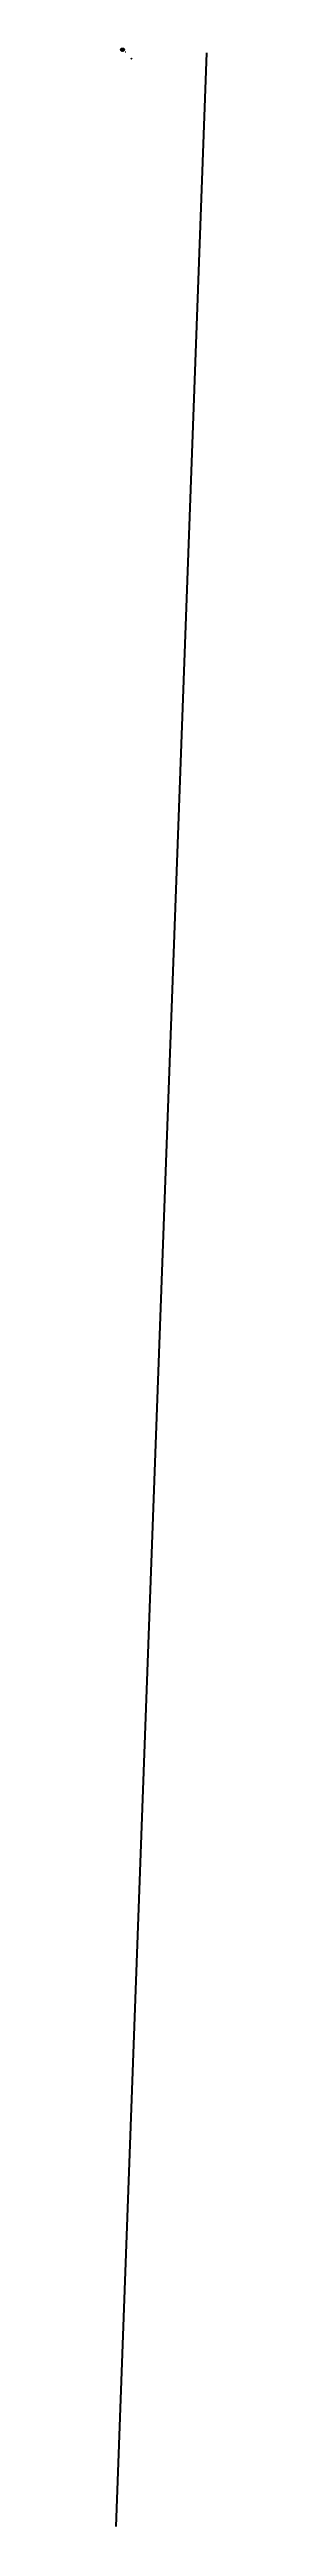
# Paper-space layout 'LAMINA DE TRABAJO' of a CAD drawing. Header units: millimetres. Extents: x 605342 to 653805, y -1191 to 1323863.
# The model-space entities are those that its viewports show. They can reach past a viewport. Long polylines and large blocks are cut down to what shows.
import ezdxf
from ezdxf.enums import TextEntityAlignment as Align

# ---------------------------------------------------------------- set-up
doc = ezdxf.new("R2010")
doc.units = ezdxf.units.MM
doc.header["$PDMODE"] = 35
doc.header["$PDSIZE"] = 1.5
doc.linetypes.add('DGN Style 2', pattern=[90.06457, 54.038742, -36.025828])
doc.linetypes.add('HIDDEN', pattern=[0.375, 0.25, -0.125])
for name, color, linetype in [('-2', 1, 'Continuous'), ('-3', 7, 'Continuous'), ('CVL_CUADCON', 1, 'Continuous'), ('CVL_CUADCON_LIN', 8, 'Continuous'), ('CVL_CUADCON_TIT', 1, 'Continuous'), ('CVL_CUADCON_TX', 2, 'Continuous'), ('CVL_PUNTO', 250, 'Continuous'), ('CVL_PUNTO_NUM', 2, 'Continuous'), ('NORTE', 1, 'Continuous'), ('ROTULOS LOTES', 1, 'Continuous'), ('TEXTOS', 2, 'Continuous')]:
    doc.layers.add(name, color=color, linetype=linetype)
doc.layers.add('Nivel 2', color=7, linetype='Continuous', lineweight=0)
doc.layers.add('Nivel 3', color=7, linetype='Continuous', lineweight=0)
doc.styles.add('HECTOR LOPEZ', font='arial.ttf')
doc.styles.add('HUECA1', font='HUECA1.shx')
doc.styles.add('LOPEZ', font='TCCM____.TTF')
doc.styles.add('MONOTXT4', font='Monotxt4.shx')
doc.styles.add('ROTULOS', font='arial.ttf', dxfattribs={"height": 3})
doc.styles.get("Standard").update_dxf_attribs({"font": 'TCCM____.TTF'})
doc.styles.add('Style-ENGINEERING', font='ENGINEERING.shx')
doc.dimstyles.new('ISO-25', dxfattribs={"dimtxt": 2.5, "dimasz": 2.5, "dimexe": 1.25, "dimexo": 0.625, "dimtad": 1, "dimtxsty": 'Standard', "dimcen": 2.5, "dimadec": 0, "dimazin": 0, "dimtfac": 1, "dimtmove": 0, "dimatfit": 3, "dimfxl": 1, "dimarcsym": 0})

# ---------------------------------------------------------------- blocks, each defined once
blk = doc.blocks.new('*D308')
at = {"color": 0, "lineweight": -2, "transparency": 16777216}
for p, q in [((605347, -1188), (653803, 1322053)), ((653799, 1322056), (653805, 1322055)), ((605343, -1191), (605348, -1191))]:
    blk.add_line(p, q, dxfattribs=at)
at = {"color": 0, "transparency": 16777216}
for points in [[(653803, 1322053), (653804, 1322053), (653804, 1322055)], [(605347, -1188), (605347, -1188), (605347, -1191)]]:
    blk.add_solid(points, dxfattribs=at)
at = {"layer": 'Defpoints', "color": 0, "transparency": 16777216}
for p in [(653799, 1322056, 6), (653804, 1322055), (605342, -1191)]:
    blk.add_point(p, dxfattribs=at)
at = {"color": 0, "transparency": 16777216, "insert": (629573, 660432), "char_height": 2.5, "attachment_point": 5, "rotation": 87.902796}
blk.add_mtext('4.91m', dxfattribs=at)
blk = doc.blocks.new('*D311')
at = {"color": 0, "lineweight": -2, "transparency": 16777216}
for p, q in [((608368, 1323809), (608368, 1323809)), ((608382, 1323815), (608371, 1323809)), ((608385, 1323815), (608385, 1323815))]:
    blk.add_line(p, q, dxfattribs=at)
at = {"color": 0, "transparency": 16777216}
for points in [[(608371, 1323810), (608371, 1323809), (608369, 1323808)], [(608382, 1323815), (608382, 1323814), (608384, 1323816)]]:
    blk.add_solid(points, dxfattribs=at)
at = {"layer": 'Defpoints', "color": 0, "transparency": 16777216}
for p in [(608369, 1323808), (608369, 1323808), (608384, 1323816)]:
    blk.add_point(p, dxfattribs=at)
at = {"color": 0, "transparency": 16777216, "insert": (608376, 1323814), "char_height": 2.5, "attachment_point": 5, "rotation": 24.985102}
blk.add_mtext('10.00', dxfattribs=at)
blk = doc.blocks.new('*D312')
at = {"color": 0, "lineweight": -2, "transparency": 16777216}
for p, q in [((608387, 1323768), (608387, 1323769)), ((608404, 1323775), (608390, 1323768)), ((608406, 1323776), (608406, 1323777))]:
    blk.add_line(p, q, dxfattribs=at)
at = {"color": 0, "transparency": 16777216}
for points in [[(608390, 1323769), (608390, 1323768), (608388, 1323767)], [(608404, 1323775), (608404, 1323774), (608406, 1323776)]]:
    blk.add_solid(points, dxfattribs=at)
at = {"layer": 'Defpoints', "color": 0, "transparency": 16777216}
for p in [(608388, 1323767), (608388, 1323767), (608406, 1323776)]:
    blk.add_point(p, dxfattribs=at)
at = {"color": 0, "transparency": 16777216, "insert": (608396, 1323773), "char_height": 2.5, "attachment_point": 5, "rotation": 24.872844}
blk.add_mtext('10.00', dxfattribs=at)
blk = doc.blocks.new('*D313')
at = {"color": 0, "lineweight": -2, "transparency": 16777216}
for p, q in [((608407, 1323776), (608410, 1323778)), ((608410, 1323775), (608435, 1323727)), ((608434, 1323724), (608437, 1323725))]:
    blk.add_line(p, q, dxfattribs=at)
at = {"color": 0, "transparency": 16777216}
for points in [[(608411, 1323775), (608410, 1323775), (608409, 1323777)], [(608435, 1323727), (608435, 1323727), (608436, 1323725)]]:
    blk.add_solid(points, dxfattribs=at)
at = {"layer": 'Defpoints', "color": 0, "transparency": 16777216}
for p in [(608406, 1323776), (608433, 1323723), (608436, 1323725)]:
    blk.add_point(p, dxfattribs=at)
at = {"color": 0, "transparency": 16777216, "insert": (608424, 1323752), "char_height": 2.5, "attachment_point": 5, "rotation": 297.29123}
blk.add_mtext('REF: 31.32m', dxfattribs=at)
blk = doc.blocks.new('*D314')
at = {"color": 0, "lineweight": -2, "transparency": 16777216}
for p, q in [((608367, 1323854), (608366, 1323854)), ((608393, 1323800), (608368, 1323852)), ((608394, 1323797), (608393, 1323797))]:
    blk.add_line(p, q, dxfattribs=at)
at = {"color": 0, "transparency": 16777216}
for points in [[(608369, 1323852), (608368, 1323852), (608367, 1323854)], [(608393, 1323800), (608392, 1323799), (608394, 1323797)]]:
    blk.add_solid(points, dxfattribs=at)
at = {"layer": 'Defpoints', "color": 0, "transparency": 16777216}
for p in [(608367, 1323854), (608368, 1323855), (608394, 1323798)]:
    blk.add_point(p, dxfattribs=at)
at = {"color": 0, "transparency": 16777216, "insert": (608378, 1323836), "char_height": 2.5, "attachment_point": 5, "rotation": 294.901415}
blk.add_mtext('REF A TOPE: 69.41M', dxfattribs=at)

msp = doc.modelspace()

# ---------------------------------------------------------------- hatches: boundary and pattern name
at = {"true_color": 0xc7c8ca}
h = msp.add_hatch(color=9, dxfattribs=at)
h.paths.add_polyline_path([(622203.951, 1322968.383), (622204.812, 1322969.123), (622205.924, 1322970.727), (622206.551, 1322972.812), (622207.299, 1322976.498), (622207.397, 1322977.463), (622194.55, 1322996.657), (622156.713, 1322974.584), (622116.202, 1322950.46), (622114.963, 1322948.414), (622113.078, 1322945.332), (622112.229, 1322941.807), (622113.152, 1322937.758), (622115.787, 1322932.347), (622118.971, 1322928.429), (622123.11, 1322926.128), (622127.368, 1322925.402), (622130.515, 1322925.322), (622155.825, 1322940.578)])
h.paths.add_polyline_path([(622187.32, 1322939.999), (622183.839, 1322940.62), (622138.151, 1322912.673), (622136.974, 1322908.097), (622167.814, 1322852.056), (622229.433, 1322884.996), (622229.215, 1322888.88)])
h.paths.add_polyline_path([(622225.368, 1322864.918), (622224.602, 1322866.032), (622204.711, 1322853.759), (622218.409, 1322824.411), (622219.245, 1322824.897), (622219.249, 1322824.887), (622240.18, 1322836.463), (622238.291, 1322839.172)])
h.paths.add_polyline_path([(622129.866, 1322874.532), (622122.206, 1322887.564), (622083.699, 1322865.489), (622077.284, 1322861.28), (622081.151, 1322854.663), (622084.537, 1322848.304), (622108.338, 1322862.08)])
at = {"true_color": 0xffffff}
h = msp.add_hatch(color=7, dxfattribs=at)
h.dxf.hatch_style = 1
h.paths.add_polyline_path([(622203.588, 1323047.367), (622174.741, 1323033.571), (622180.637, 1323022.776), (622208.013, 1323035.778)])

# ---------------------------------------------------------------- linework, layer by layer
at = {"layer": '-2', "color": 1, "linetype": 'Continuous'}
msp.add_line((622001.478, 1322834.16), (622063.619, 1322740.752), dxfattribs=at)
for points in [[(621891.488, 1322895.491), (621900.067, 1322902.899), (621913.554, 1322903.568), (621927.569, 1322904.986), (621937.521, 1322906.509), (621957.128, 1322898.119), (621975.492, 1322890.778), (621987.357, 1322887.674), (622000.367, 1322879.709), (622007.895, 1322875.954), (622015.806, 1322867.358), (621996.949, 1322855.639), (622001.478, 1322834.16)], [(622346.086, 1323108.549), (622293.526, 1323090.834), (622288.626, 1323137.244), (622279.791, 1323149.424), (622269.614, 1323158.842), (622261.456, 1323167.699), (622254.059, 1323176.536), (622249.054, 1323189.381), (622241.471, 1323210.684)]]:
    msp.add_lwpolyline(points, dxfattribs=at)
at = {"layer": '-3', "color": 1, "linetype": 'HIDDEN'}
msp.add_lwpolyline([(622426.292, 1322976.528), (622418.298, 1322991.739), (622418.048, 1323011.581), (622415.324, 1323034.03), (622409.629, 1323049.689), (622401.797, 1323061.335), (622393.717, 1323073.242), (622384.771, 1323081.102), (622375.934, 1323083.365), (622365.039, 1323084.663), (622356.716, 1323087.167), (622352.309, 1323093.639), (622346.086, 1323108.549)], dxfattribs=at)
at = {"color": 1}
for points in [[(622087.94, 1322969.403), (622093.611, 1322972.739)], [(622087.94, 1322969.403), (622090.079, 1322965.536)]]:
    msp.add_lwpolyline(points, dxfattribs=at)
at = {"color": 7, "true_color": 0xffffff}
msp.add_lwpolyline([(622180.576, 1323022.747), (622174.672, 1323033.538), (622203.649, 1323047.396), (622208.024, 1323035.783), (622180.576, 1323022.747)], dxfattribs=at)
at = {"layer": 'CVL_CUADCON_LIN', "color": 1, "ltscale": 0.5, "const_width": 0.1, "flags": 128}
msp.add_lwpolyline([(622040.797, 1323072.76), (622058.451, 1323085.549), (622061.826, 1323076.883), (622042.31, 1323064.467)], close=True, dxfattribs=at)
for points in [[(622040.797, 1323072.76), (622058.451, 1323085.549)], [(622040.797, 1323072.76), (622042.31, 1323064.467)], [(622058.451, 1323085.549), (622061.826, 1323076.883), (622042.31, 1323064.467)]]:
    msp.add_lwpolyline(points, dxfattribs=at)
at = {"layer": 'CVL_CUADCON_LIN', "color": 1, "ltscale": 0.5, "flags": 128}
for points in [[(622191.265, 1322818.879), (622204.267, 1322825.782), (622207.524, 1322818.695)], [(622194.967, 1322810.676), (622191.265, 1322818.879)], [(622194.967, 1322810.676), (622207.524, 1322818.695)], [(622345.311, 1323081.008), (622348.23, 1323065.204), (622334.037, 1323057.044)], [(622374.135, 1323085.602), (622355.612, 1323080.546), (622353.721, 1323063.652)], [(622353.721, 1323063.652), (622361.093, 1323053.066)], [(622374.135, 1323085.602), (622385.569, 1323067.394), (622361.093, 1323053.066)], [(622361.093, 1323053.066), (622372.066, 1323037.31)]]:
    msp.add_lwpolyline(points, dxfattribs=at)
for points in [[(622204.267, 1322825.782), (622207.524, 1322818.695), (622194.967, 1322810.676), (622191.265, 1322818.879)], [(622353.721, 1323063.652), (622361.093, 1323053.066), (622385.569, 1323067.394), (622374.135, 1323085.602), (622355.612, 1323080.546)]]:
    msp.add_lwpolyline(points, close=True, dxfattribs=at)
at = {"layer": 'CVL_CUADCON_TIT', "color": 1, "ltscale": 0.5, "flags": 128}
for points in [[(622160.389, 1323005.719), (622174.718, 1323012.376), (622179.676, 1323000.912), (622165.477, 1322993.301), (622160.389, 1323005.719)], [(622226.024, 1322997.599), (622212.908, 1322990.233), (622207.647, 1323000.599), (622202.072, 1322997.583), (622198.265, 1323004.464), (622204.267, 1323007.256), (622209.894, 1323010.09), (622209.191, 1323011.659), (622212.777, 1323013.309), (622213.338, 1323015.869), (622215.412, 1323016.662), (622217.586, 1323012.756), (622226.024, 1322997.599)], [(622198.265, 1323004.464), (622210.21, 1323010.26)], [(622202.072, 1322997.583), (622207.647, 1323000.599), (622212.908, 1322990.233), (622208.845, 1322988.078), (622208.24, 1322988.088), (622207.912, 1322988.141), (622207.599, 1322988.257), (622207.326, 1322988.409), (622207.047, 1322988.645), (622206.752, 1322989.144), (622202.072, 1322997.583)], [(622204.267, 1323007.256), (622209.894, 1323010.089)], [(622204.348, 1323007.296), (622207.647, 1323000.599)], [(622215.412, 1323016.662), (622226.024, 1322997.599), (622235.214, 1323002.744), (622231.462, 1323010.063), (622230.528, 1323012.073), (622229.413, 1323014.597), (622227.744, 1323018.871), (622225.338, 1323024.413), (622219.195, 1323039.387), (622208.042, 1323035.701), (622213.006, 1323017.97), (622213.571, 1323015.944), (622215.412, 1323016.662)], [(622209.894, 1323010.089), (622209.182, 1323011.655)], [(622210.657, 1323009.36), (622210.045, 1323010.566)], [(622214.609, 1323012.61), (622210.046, 1323010.565)], [(622210.742, 1323009.19), (622210.566, 1323009.538)], [(622217.504, 1323012.905), (622210.657, 1323009.36)], [(622214.609, 1323012.61), (622210.657, 1323009.36)], [(622210.742, 1323009.19), (622217.586, 1323012.756)]]:
    msp.add_lwpolyline(points, dxfattribs=at)
at = {"layer": 'CVL_CUADCON_TIT', "color": 1, "lineweight": 30, "ltscale": 0.5, "flags": 128}
for points in [[(622213.338, 1323015.869), (622212.724, 1323013.241)], [(622217.528, 1323012.861), (622215.412, 1323016.662), (622213.338, 1323015.869)], [(622215.412, 1323016.662), (622213.679, 1323015.986)], [(622217.504, 1323012.905), (622215.412, 1323016.662), (622213.679, 1323015.986), (622214.609, 1323012.61)], [(622215.412, 1323016.662), (622214.609, 1323012.61)], [(622217.504, 1323012.905), (622214.609, 1323012.61)], [(622215.412, 1323016.662), (622217.586, 1323012.756)], [(622215.412, 1323016.662), (622217.504, 1323012.905)]]:
    msp.add_lwpolyline(points, dxfattribs=at)
at = {"layer": 'CVL_CUADCON_TIT', "color": 1, "ltscale": 0.5}
for centre, radius in [((622210.657, 1323009.36), 0.19), ((622226.024, 1322997.599), 0.221), ((622231.442, 1323010.052), 0.221)]:
    msp.add_circle(centre, radius, dxfattribs=at)
at = {"layer": 'CVL_CUADCON_TIT', "color": 1, "lineweight": 30, "ltscale": 0.5}
for centre, radius in [((622213.006, 1323017.97), 0.221), ((622215.412, 1323016.662), 0.18), ((622225.338, 1323024.413), 0.221), ((622227.7, 1323018.85), 0.221), ((622229.381, 1323014.581), 0.221), ((622230.503, 1323012.06), 0.221)]:
    msp.add_circle(centre, radius, dxfattribs=at)
at = {"layer": 'CVL_PUNTO', "color": 1, "ltscale": 0.5}
for p in [(622160.389, 1323005.719), (622165.477, 1322993.301), (622174.718, 1323012.376), (622179.676, 1323000.912)]:
    msp.add_point(p, dxfattribs=at)
at = {"layer": 'Nivel 2', "color": 1, "linetype": 'DGN Style 2', "lineweight": -3}
for p, q in [((621967.413, 1323016.38), (622012.668, 1323042.889)), ((621996.458, 1322962.541), (622016.669, 1322977.724)), ((622008.092, 1322943.5), (622018.155, 1322929.709)), ((622016.669, 1322977.724), (622031.857, 1322988.38)), ((622018.155, 1322929.709), (622025.742, 1322917.085)), ((622025.742, 1322917.085), (622026.758, 1322914.687)), ((622026.758, 1322914.687), (622037.923, 1322896.972)), ((622031.857, 1322988.38), (622032.982, 1322989.208)), ((622032.982, 1322989.208), (622055.288, 1323005.718)), ((622035.111, 1322862.948), (622037.436, 1322864.375)), ((622035.295, 1322925.279), (622045.329, 1322930.876)), ((622046.604, 1322901.82), (622035.295, 1322925.279)), ((622035.923, 1322919.682), (622045.152, 1322901.351)), ((622040.797, 1323072.76), (622036.567, 1323113.152)), ((622037.436, 1322864.375), (622041.266, 1322866.6)), ((622040.414, 1322941.747), (622053.822, 1322949.6)), ((622040.797, 1323072.76), (622060.132, 1323086.808)), ((622041.266, 1322866.6), (622048.832, 1322871.611)), ((622045.989, 1322829.634), (622055.289, 1322815.698)), ((622065.978, 1322855.441), (622047.789, 1322844.203)), ((622052.263, 1322837.427), (622047.789, 1322844.203)), ((622048.832, 1322871.611), (622055.949, 1322875.025)), ((622064.834, 1322818.2), (622052.263, 1322837.427)), ((622055.289, 1322815.698), (622059.038, 1322810.021)), ((622060.132, 1323086.808), (622070.54, 1323094.181)), ((622060.132, 1323086.808), (622067.145, 1323065.245)), ((622077.284, 1322861.28), (622065.978, 1322855.441)), ((622073.336, 1322904.439), (622077.989, 1322890.369)), ((622081.151, 1322854.663), (622077.284, 1322861.28)), ((622086.922, 1322895.036), (622077.989, 1322890.369)), ((622077.989, 1322890.369), (622080.633, 1322878.401)), ((622080.633, 1322878.401), (622083.699, 1322865.489)), ((622084.537, 1322848.304), (622081.151, 1322854.663)), ((622093.031, 1322832.444), (622084.537, 1322848.304)), ((622094.842, 1322899.968), (622086.922, 1322895.036)), ((622093.031, 1322832.444), (622106.061, 1322808.511)), ((622110.678, 1323003.265), (622104.782, 1323000.119)), ((622120.619, 1322967.723), (622104.782, 1323000.119)), ((622116.934, 1323006.789), (622110.678, 1323003.265)), ((622126.44, 1322970.997), (622110.678, 1323003.265)), ((622111.72, 1323025.591), (622113.017, 1323023.419)), ((622113.017, 1323023.419), (622127.078, 1323033.108)), ((622132.951, 1322974.646), (622116.934, 1323006.789)), ((622150.096, 1323086.847), (622174.79, 1323098.301)), ((622153.727, 1323080.133), (622177.89, 1323091.153)), ((622188.652, 1323066.033), (622165.253, 1323054.483)), ((622177.89, 1323091.153), (622174.79, 1323098.301)), ((622182.623, 1323081.955), (622177.89, 1323091.153)), ((622196.156, 1323069.696), (622188.652, 1323066.033)), ((622238.291, 1322839.172), (622225.368, 1322864.918)), ((622239.859, 1322854.389), (622230.842, 1322868.318)), ((622246.146, 1322844.055), (622239.859, 1322854.389)), ((622308.188, 1323001.425), (622292.134, 1323022.282)), ((622308.188, 1323001.425), (622294.38, 1322992.327)), ((622318.755, 1323089.001), (622297.313, 1323077.179)), ((622337.306, 1322998.17), (622301.915, 1322980.855)), ((622323.399, 1323001.971), (622304.706, 1323028.963)), ((622334.037, 1323057.044), (622318.755, 1323089.001)), ((622333.091, 1323004.602), (622323.399, 1323001.971)), ((622327.49, 1323041.983), (622342.545, 1323016.577)), ((622347.454, 1323007.862), (622333.091, 1323004.602)), ((622333.091, 1323004.602), (622337.306, 1322998.17)), ((622336.208, 1323047.149), (622351.386, 1323022.683)), ((622337.306, 1322998.17), (622345.556, 1322985.812)), ((622340.738, 1323105.777), (622348.23, 1323065.204)), ((622347.15, 1322980.435), (622353.586, 1322984.551)), ((622354.688, 1323083.717), (622350.154, 1323107.467)), ((622353.586, 1322984.551), (622368.384, 1322993.805)), ((622368.384, 1322993.805), (622383.663, 1323003.214))]:
    msp.add_line(p, q, dxfattribs=at)
at = {"layer": 'Nivel 2', "color": 1, "linetype": 'Continuous', "lineweight": -3}
for p, q in [((621996.646, 1322845.041), (622025.041, 1322861.214)), ((622010.27, 1322824.457), (621996.646, 1322845.041)), ((622010.27, 1322824.457), (622041.243, 1322837.124)), ((622014.943, 1322817.323), (622010.27, 1322824.457)), ((622014.943, 1322817.323), (622045.989, 1322829.634)), ((622026.736, 1322798.917), (622014.943, 1322817.323)), ((622017.044, 1322873.461), (622025.041, 1322861.214)), ((622025.742, 1322917.085), (622019.306, 1322913.283)), ((622019.306, 1322913.283), (622029.016, 1322892.254)), ((622037.923, 1322896.972), (622020.108, 1322887.535)), ((622025.041, 1322861.214), (622041.243, 1322837.124)), ((622026.736, 1322798.917), (622055.289, 1322815.698)), ((622026.758, 1322914.687), (622035.923, 1322919.682)), ((622027.847, 1322879.839), (622031.319, 1322881.712)), ((622027.847, 1322879.839), (622037.436, 1322864.375)), ((622035.791, 1323040.206), (622029.651, 1323050.352)), ((622031.319, 1322881.712), (622042.552, 1322887.908)), ((622031.857, 1322988.38), (622036.513, 1322982.034)), ((622047.789, 1322844.203), (622035.111, 1322862.948)), ((622044.268, 1323025.261), (622035.791, 1323040.206)), ((622036.513, 1322982.034), (622059.299, 1322998.362)), ((622040.115, 1322974.352), (622063.119, 1322992.151)), ((622040.115, 1322974.352), (622042.094, 1322971.741)), ((622040.414, 1322941.747), (622045.329, 1322930.876)), ((622041.243, 1322837.124), (622045.989, 1322829.634)), ((622042.094, 1322971.741), (622066.432, 1322985.996)), ((622042.094, 1322971.741), (622045.147, 1322967.469)), ((622042.552, 1322887.908), (622048.396, 1322890.978)), ((622055.392, 1323005.946), (622044.268, 1323025.261)), ((622045, 1323042.076), (622073.86, 1323054.128)), ((622052.159, 1323029.811), (622045, 1323042.076)), ((622045.147, 1322967.469), (622069.525, 1322980.631)), ((622045.147, 1322967.469), (622048.627, 1322962.786)), ((622045.329, 1322930.876), (622056.076, 1322907.118)), ((622048.396, 1322890.978), (622073.336, 1322904.439)), ((622055.949, 1322875.025), (622048.396, 1322890.978)), ((622048.627, 1322962.786), (622072.899, 1322975.517)), ((622048.627, 1322962.786), (622053.822, 1322949.6)), ((622052.159, 1323029.811), (622077.633, 1323040.904)), ((622059.948, 1323017.032), (622052.159, 1323029.811)), ((622052.263, 1322837.427), (622081.151, 1322854.663)), ((622053.822, 1322949.6), (622079.648, 1322962.824)), ((622059.299, 1322998.362), (622055.392, 1323005.946)), ((622055.949, 1322875.025), (622065.978, 1322855.441)), ((622063.119, 1322992.151), (622059.299, 1322998.362)), ((622059.948, 1323017.032), (622081.703, 1323026.941)), ((622064.469, 1323009.9), (622059.948, 1323017.032)), ((622066.432, 1322985.996), (622063.119, 1322992.151)), ((622064.469, 1323009.9), (622084.387, 1323018.81)), ((622069.405, 1323001.062), (622064.469, 1323009.9)), ((622064.834, 1322818.2), (622072.359, 1322821.763)), ((622069.525, 1322980.631), (622066.432, 1322985.996)), ((622080.12, 1323070.459), (622067.145, 1323065.245)), ((622069.405, 1323001.062), (622092.607, 1323010.957)), ((622075.763, 1322989.897), (622069.405, 1323001.062)), ((622072.899, 1322975.517), (622069.525, 1322980.631)), ((622072.28, 1323058.564), (622096.29, 1323068.019)), ((622072.28, 1323058.564), (622073.86, 1323054.128)), ((622072.359, 1322821.763), (622093.031, 1322832.444)), ((622088.359, 1322797.828), (622072.359, 1322821.763)), ((622079.648, 1322962.824), (622072.899, 1322975.517)), ((622073.336, 1322904.439), (622079.587, 1322907.557)), ((622073.86, 1323054.128), (622077.633, 1323040.904)), ((622075.763, 1322989.897), (622097.763, 1323001.354)), ((622080.03, 1322982.742), (622075.763, 1322989.897)), ((622083.699, 1322865.489), (622077.284, 1322861.28)), ((622079.587, 1322907.557), (622087.908, 1322911.976)), ((622086.922, 1322895.036), (622079.587, 1322907.557)), ((622086.011, 1322952.168), (622079.648, 1322962.824)), ((622087.94, 1322969.403), (622080.03, 1322982.742)), ((622097.402, 1323077.36), (622080.12, 1323070.459)), ((622080.633, 1322878.401), (622116.975, 1322897.218)), ((622081.703, 1323026.941), (622084.387, 1323018.81)), ((622083.699, 1322865.489), (622122.206, 1322887.564)), ((622084.537, 1322848.304), (622108.338, 1322862.08)), ((622087.908, 1322911.976), (622094.803, 1322915.951)), ((622094.842, 1322899.968), (622087.908, 1322911.976)), ((622087.94, 1322969.403), (622094.913, 1322973.505)), ((622089.718, 1323016.371), (622111.72, 1323025.591)), ((622089.718, 1323016.371), (622092.607, 1323010.957)), ((622092.607, 1323010.957), (622097.763, 1323001.354)), ((622101.73, 1322903.257), (622094.803, 1322915.951)), ((622101.73, 1322903.257), (622094.842, 1322899.968)), ((622094.913, 1322973.505), (622109.518, 1322981.778)), ((622104.327, 1322958.323), (622094.913, 1322973.505)), ((622096.29, 1323068.019), (622106.101, 1323071.662)), ((622103.724, 1323079.918), (622097.402, 1323077.36)), ((622097.763, 1323001.354), (622100.158, 1322997.316)), ((622100.158, 1322997.316), (622100.717, 1322997.336)), ((622100.717, 1322997.336), (622109.518, 1322981.778)), ((622110.386, 1322908.232), (622101.73, 1322903.257)), ((622118.024, 1323085.678), (622103.724, 1323079.918)), ((622116.48, 1322965.196), (622104.327, 1322958.323)), ((622131.674, 1322823.313), (622106.061, 1322808.511)), ((622106.101, 1323071.662), (622122.953, 1323044.187)), ((622108.338, 1322862.08), (622129.866, 1322874.532)), ((622108.338, 1322862.08), (622117.874, 1322846.439)), ((622109.518, 1322981.778), (622118.243, 1322966.221)), ((622110.386, 1322908.232), (622116.975, 1322897.218)), ((622118.243, 1322966.221), (622116.48, 1322965.196)), ((622116.975, 1322897.218), (622122.206, 1322887.564)), ((622117.874, 1322846.439), (622138.664, 1322858.771)), ((622117.874, 1322846.439), (622131.674, 1322823.313)), ((622132.605, 1323091.563), (622118.024, 1323085.678)), ((622120.619, 1322967.723), (622118.243, 1322966.221)), ((622132.605, 1323091.563), (622120.256, 1323122.553)), ((622126.44, 1322970.997), (622120.619, 1322967.723)), ((622122.206, 1322887.564), (622129.866, 1322874.532)), ((622122.953, 1323044.187), (622153.371, 1323057.19)), ((622122.953, 1323044.187), (622131.204, 1323022.028)), ((622124.749, 1322806.48), (622150.099, 1322820.344)), ((622144.143, 1323096.294), (622125.91, 1323088.599)), ((622132.951, 1322974.646), (622126.44, 1322970.997)), ((622131.204, 1323022.028), (622162.523, 1323038.681)), ((622131.204, 1323022.028), (622134.676, 1323011.551)), ((622142.674, 1323095.712), (622132.605, 1323091.563)), ((622146.532, 1322982.039), (622132.951, 1322974.646)), ((622134.676, 1323011.551), (622143.092, 1323015.385)), ((622138.664, 1322858.771), (622151.383, 1322836.62)), ((622143.092, 1323015.385), (622154.497, 1323020.995)), ((622148.251, 1323091.182), (622146.199, 1323096.607)), ((622148.251, 1323091.182), (622172.438, 1323102.558)), ((622150.096, 1323086.847), (622148.251, 1323091.182)), ((622150.431, 1323087.228), (622148.625, 1323091.819)), ((622153.727, 1323080.133), (622150.096, 1323086.847)), ((622150.099, 1322820.344), (622156.822, 1322807.652)), ((622150.431, 1323087.228), (622156.505, 1323090.372)), ((622153.732, 1323079.878), (622150.431, 1323087.228)), ((622153.371, 1323057.19), (622162.523, 1323038.681)), ((622158.669, 1323069.539), (622153.727, 1323080.133)), ((622153.732, 1323079.878), (622156.234, 1323081.303)), ((622165.6, 1323054.051), (622153.732, 1323079.878)), ((622154.532, 1323021.198), (622167.716, 1323027.297)), ((622162.213, 1323038.853), (622156.072, 1323050.889)), ((622162.213, 1323038.853), (622156.23, 1323035.933)), ((622172.341, 1322796.31), (622157.324, 1322825.095)), ((622181.305, 1323081.315), (622158.669, 1323069.539)), ((622165.253, 1323054.483), (622158.669, 1323069.539)), ((622167.716, 1323027.297), (622162.213, 1323038.853)), ((622178.37, 1322800.322), (622163.532, 1322829.133)), ((622169.899, 1323044.167), (622165.253, 1323054.483)), ((622174.681, 1323012.456), (622167.716, 1323027.297)), ((622183.819, 1322803.469), (622168.576, 1322831.795)), ((622181.305, 1323081.315), (622182.623, 1323081.955)), ((622188.652, 1323066.033), (622181.305, 1323081.315)), ((622194.967, 1322810.676), (622181.931, 1322839.571)), ((622208.016, 1322819.009), (622194.967, 1322810.676)), ((622200.035, 1323058.006), (622196.156, 1323069.696)), ((622207.853, 1323036.772), (622214.935, 1323012.817)), ((622218.692, 1323040.258), (622207.918, 1323036.861)), ((622238.442, 1323090.341), (622212.389, 1323075.427)), ((622222.352, 1323059.902), (622212.389, 1323075.427)), ((622228.789, 1323043.424), (622218.692, 1323040.258)), ((622240.18, 1322836.463), (622218.827, 1322824.654)), ((622222.352, 1323059.902), (622244.388, 1323069.289)), ((622238.291, 1322839.172), (622246.146, 1322844.055)), ((622240.18, 1322836.463), (622238.291, 1322839.172)), ((622248.451, 1323096.401), (622238.442, 1323090.341)), ((622244.388, 1323069.289), (622238.442, 1323090.341)), ((622252.801, 1322816.81), (622240.18, 1322836.463)), ((622246.146, 1322844.055), (622260.056, 1322853.026)), ((622297.108, 1323036.904), (622274.703, 1323024.444)), ((622304.706, 1323028.963), (622292.134, 1323022.282)), ((622294.38, 1322992.327), (622301.915, 1322980.855)), ((622314.927, 1323046.451), (622297.108, 1323036.904)), ((622314.927, 1323046.451), (622297.313, 1323077.179)), ((622301.915, 1322980.855), (622313.155, 1322963.66)), ((622327.49, 1323041.983), (622304.706, 1323028.963)), ((622344.391, 1322984.919), (622313.155, 1322963.66)), ((622313.155, 1322963.66), (622317.755, 1322956.061)), ((622334.037, 1323057.044), (622314.927, 1323046.451)), ((622348.839, 1322977.141), (622317.755, 1322956.061)), ((622317.755, 1322956.061), (622322.479, 1322949.225)), ((622322.479, 1322949.225), (622330.429, 1322935.393)), ((622336.208, 1323047.149), (622327.49, 1323041.983)), ((622348.23, 1323065.204), (622334.037, 1323057.044)), ((622351.386, 1323022.683), (622342.545, 1323016.577)), ((622342.545, 1323016.577), (622347.454, 1323007.862)), ((622345.556, 1322985.812), (622344.391, 1322984.919)), ((622344.391, 1322984.919), (622347.15, 1322980.435)), ((622347.15, 1322980.435), (622348.839, 1322977.141)), ((622364.942, 1323031.246), (622351.386, 1323022.683)), ((622353.586, 1322984.551), (622368.869, 1322959.297)), ((622383.663, 1323003.214), (622364.942, 1323031.246)), ((622368.384, 1322993.805), (622376.229, 1322980.862)), ((622368.869, 1322959.297), (622383.515, 1322968.196)), ((622370.702, 1323039.27), (622393.221, 1323055.209)), ((622375.656, 1323032.18), (622370.702, 1323039.27)), ((622379.431, 1322885.497), (622374.643, 1322882.303)), ((622390.045, 1322859.107), (622374.643, 1322882.303)), ((622375.656, 1323032.18), (622401.193, 1323049.453)), ((622380.533, 1323025.293), (622375.656, 1323032.18)), ((622376.229, 1322980.862), (622391.66, 1322990.627)), ((622376.229, 1322980.862), (622383.515, 1322968.196)), ((622391.971, 1322961.807), (622378.388, 1322953.852)), ((622385.077, 1322944.535), (622378.388, 1322953.852)), ((622386.601, 1322890.352), (622379.431, 1322885.497)), ((622394.657, 1322861.843), (622379.431, 1322885.497)), ((622380.533, 1323025.293), (622405.917, 1323042.566)), ((622384.875, 1323018.709), (622380.533, 1323025.293))]:
    msp.add_line(p, q, dxfattribs=at)
at = {"layer": 'Nivel 2', "color": 1, "linetype": 'ByBlock'}
msp.add_line((622156.16, 1322987.691), (622143.092, 1323015.385), dxfattribs=at)
at = {"layer": 'Nivel 2', "color": 1, "linetype": 'Continuous'}
for p, q in [((622156.16, 1322987.691), (622146.532, 1322982.039)), ((622156.51, 1322988.245), (622164.925, 1322992.724)), ((622208.218, 1323009.183), (622200.131, 1323005.238)), ((622214.935, 1323012.817), (622208.218, 1323009.183)), ((622217.042, 1322992.714), (622208.218, 1323009.183)), ((622226.394, 1322997.984), (622217.042, 1322992.714)), ((622235.214, 1323002.744), (622218.692, 1323040.258)), ((622235.214, 1323002.744), (622226.394, 1322997.984)), ((622239.777, 1323005.201), (622228.789, 1323043.424)), ((622241.855, 1323006.505), (622231.448, 1323045.365)), ((622239.777, 1323005.201), (622235.214, 1323002.744)), ((622241.855, 1323006.505), (622239.777, 1323005.201)), ((622274.703, 1323024.444), (622241.855, 1323006.505))]:
    msp.add_line(p, q, dxfattribs=at)
at = {"layer": 'Nivel 2', "color": 1, "linetype": 'DGN Style 2', "lineweight": -3, "flags": 128}
for points in [[(622014.981, 1322872.845), (622012.927, 1322875.558), (622011.799, 1322876.941), (622010.442, 1322878.3), (622008.474, 1322879.386), (622005.945, 1322880.401), (622003.49, 1322881.085), (622001.416, 1322881.841), (621999.418, 1322882.571), (621997.068, 1322883.534), (621995.605, 1322884.513), (621993.027, 1322885.579), (621990.926, 1322886.133), (621988.676, 1322887.018), (621987.211, 1322887.768), (621985.239, 1322888.575), (621982.988, 1322889.358), (621980.84, 1322890.268), (621978.638, 1322890.898), (621976.54, 1322891.833), (621974.161, 1322892.491), (621972.166, 1322893.475), (621969.585, 1322894.363), (621966.424, 1322895.537), (621959.698, 1322898.116), (621956.111, 1322899.75), (621953.434, 1322901.097), (621950.728, 1322902.139), (621947.923, 1322903.334), (621944.762, 1322904.533), (621940.687, 1322905.715), (621939.424, 1322906.286), (621937.933, 1322906.986), (621935.273, 1322907.544), (621932.719, 1322908.432), (621926.488, 1322909.838), (621925.428, 1322910.382), (621922.407, 1322910.385), (621919.792, 1322910.333), (621915.985, 1322910.42), (621917.16, 1322928.425)], [(622008.819, 1322888.327), (622006.442, 1322889.163), (622001.869, 1322891.264), (621997.851, 1322893.03), (621994.029, 1322894.108), (621989.905, 1322895.519), (621984.846, 1322897.243), (621980.481, 1322899.8), (621976.413, 1322901.643), (621972.774, 1322903.278), (621968.708, 1322905.273), (621964.766, 1322907.089), (621960.112, 1322908.683), (621956.199, 1322910.828), (621952.745, 1322913.097), (621949.215, 1322915.468), (621944.746, 1322917.823), (621942.07, 1322919.271), (621938.103, 1322921.011), (621934.208, 1322922.445), (621929.227, 1322924.322), (621925.687, 1322925.752), (621920.727, 1322927.248), (621917.16, 1322928.425)], [(622008.819, 1322888.327), (622006.536, 1322890.915), (622004.079, 1322893.937), (622001.429, 1322897.926), (622000.023, 1322901.903), (621988.96, 1322934.457), (622008.092, 1322943.5)], [(621996.458, 1322962.541), (621995.513, 1322961.914), (622008.092, 1322943.5)], [(622012.668, 1323042.889), (621999.791, 1323071.927), (622029.755, 1323085.138)], [(622020.108, 1322887.535), (622017.159, 1322887.207), (622014.872, 1322886.949), (622012.743, 1322887.274), (622010.894, 1322887.647), (622008.819, 1322888.327)], [(622012.668, 1323042.889), (622013.865, 1323040.819), (622029.651, 1323050.352)], [(622018.155, 1322929.709), (622028.395, 1322935.61), (622035.923, 1322919.682)], [(622035.295, 1322925.279), (622030.002, 1322936.357), (622040.414, 1322941.747)], [(622043.359, 1323057.769), (622040.981, 1323068.464), (622040.809, 1323071.49), (622040.797, 1323072.76)], [(622111.72, 1323025.591), (622107.724, 1323036.911), (622096.29, 1323068.019)], [(622104.782, 1323000.119), (622099.67, 1322996.711), (622116.48, 1322965.196)], [(622113.017, 1323023.419), (622120.567, 1323009.6), (622116.934, 1323006.789)], [(622212.389, 1323075.427), (622210.494, 1323079.584), (622191.606, 1323070.617), (622173.868, 1323107.134)], [(622196.156, 1323069.696), (622209.111, 1323075.946), (622219.134, 1323058.035), (622220.849, 1323054.436), (622223.733, 1323050.69), (622226.543, 1323046.334), (622228.789, 1323043.424)], [(622239.859, 1322854.389), (622245.687, 1322857.994), (622236.798, 1322871.619)], [(622323.399, 1323001.971), (622310.559, 1322998.946), (622308.188, 1323001.425)], [(622340.738, 1323105.777), (622317.168, 1323092.27), (622318.755, 1323089.001)], [(622393.221, 1323055.209), (622374.135, 1323085.602), (622354.688, 1323083.717)]]:
    msp.add_lwpolyline(points, dxfattribs=at)
at = {"layer": 'Nivel 2', "color": 1, "linetype": 'Continuous', "lineweight": -3, "flags": 128}
for points in [[(621996.646, 1322845.041), (621988.063, 1322859.555), (622017.044, 1322873.461)], [(622016.669, 1322977.724), (621995.834, 1323020.381), (622035.791, 1323040.206)], [(622019.306, 1322913.283), (622009.548, 1322907.378), (622020.108, 1322887.535)], [(622032.982, 1322989.208), (622024.241, 1323003.139), (622020.148, 1323012.427), (622044.268, 1323025.261)], [(622029.755, 1323085.138), (622030.644, 1323087.696), (622023.694, 1323157.386)], [(622029.651, 1323050.352), (622024.194, 1323060.339), (622034.618, 1323066.796), (622029.755, 1323085.138)], [(622035.111, 1322862.948), (622025.81, 1322876.783), (622026.315, 1322878.989), (622027.847, 1322879.839)], [(622031.319, 1322881.712), (622035.487, 1322874.786), (622036.606, 1322875.004), (622041.266, 1322866.6)], [(622036.513, 1322982.034), (622034.95, 1322980.575), (622040.115, 1322974.352)], [(622056.076, 1322907.118), (622046.604, 1322901.82), (622045.152, 1322901.351), (622037.923, 1322896.972)], [(622042.552, 1322887.908), (622047.662, 1322876.323), (622048.832, 1322871.611)], [(622045, 1323042.076), (622043.224, 1323044.633), (622043.909, 1323047.092), (622072.28, 1323058.564)], [(622067.145, 1323065.245), (622046.191, 1323056.701), (622043.359, 1323057.769)], [(622053.822, 1322949.6), (622060.476, 1322937.543), (622086.011, 1322952.168)], [(622088.359, 1322797.828), (622080.547, 1322793.48), (622064.834, 1322818.2)], [(622080.12, 1323070.459), (622074.316, 1323091.096), (622072.201, 1323090.379), (622070.54, 1323094.181)], [(622077.633, 1323040.904), (622080.438, 1323029.85), (622081.703, 1323026.941)], [(622100.158, 1322997.316), (622099.62, 1322996.864), (622100.864, 1322994.413), (622080.03, 1322982.742)], [(622097.402, 1323077.36), (622083.849, 1323102.365), (622090.713, 1323105.73)], [(622084.387, 1323018.81), (622087.41, 1323019.035), (622089.056, 1323016.174), (622089.718, 1323016.371)], [(622104.327, 1322958.323), (622096.364, 1322954.179), (622087.94, 1322969.403)], [(622103.724, 1323079.918), (622100.693, 1323088.865), (622090.713, 1323105.73)], [(622094.803, 1322915.951), (622102.124, 1322919.364), (622104.5, 1322918.401), (622110.386, 1322908.232)], [(622118.024, 1323085.678), (622104.934, 1323113.702), (622120.256, 1323122.553)], [(622106.101, 1323071.662), (622140.147, 1323084.453), (622153.371, 1323057.19)], [(622129.866, 1322874.532), (622132.644, 1322875.649), (622141.268, 1322860.195), (622138.664, 1322858.771)], [(622151.383, 1322836.62), (622150.288, 1322833.835), (622131.674, 1322823.313)], [(622156.675, 1322872.297), (622136.887, 1322908.135), (622137.637, 1322911.939), (622156.643, 1322923.551)], [(622150.099, 1322820.344), (622149.929, 1322821.083), (622156.775, 1322825.287)], [(622162.523, 1323038.681), (622167.762, 1323027.324), (622154.497, 1323020.995)], [(622231.448, 1323045.365), (622230.557, 1323046.097), (622222.352, 1323059.902)], [(622231.448, 1323045.365), (622247.821, 1323054.6), (622244.388, 1323069.289)], [(622297.313, 1323077.179), (622278.568, 1323091.169), (622266.28, 1323110.29), (622262.563, 1323125.993), (622260.459, 1323145.41), (622238.462, 1323159.589), (622238.345, 1323150.244)], [(622275.338, 1323058.448), (622251.216, 1323097.504), (622248.451, 1323096.401)], [(622274.703, 1323024.444), (622261.607, 1323049.224), (622275.545, 1323057.256), (622275.338, 1323058.448)], [(622297.134, 1323036.828), (622283.933, 1323062.42), (622275.338, 1323058.448)], [(622292.134, 1323022.282), (622280.148, 1323015.096), (622294.38, 1322992.327)], [(622348.839, 1322977.141), (622353.413, 1322969.796), (622322.479, 1322949.225)], [(622330.429, 1322935.393), (622347.076, 1322946.103), (622347.867, 1322945.065), (622368.869, 1322959.297)], [(622378.388, 1322953.852), (622337.079, 1322929.936), (622336.099, 1322927.164), (622350.101, 1322904.775)], [(622364.942, 1323031.246), (622349.361, 1323054.848), (622336.208, 1323047.149)], [(622350.101, 1322904.775), (622386.221, 1322930.548), (622387.269, 1322928.75)], [(622350.101, 1322904.775), (622362.083, 1322885.932), (622364.394, 1322885.79), (622385.776, 1322900.201), (622398.669, 1322909.575)], [(622370.702, 1323039.27), (622353.721, 1323063.652), (622354.688, 1323083.717)], [(622374.643, 1322882.303), (622368.613, 1322878.469), (622368.038, 1322876.003), (622382.669, 1322855.064)]]:
    msp.add_lwpolyline(points, dxfattribs=at)
at = {"layer": 'Nivel 2', "color": 1, "linetype": 'ByBlock', "lineweight": -3, "flags": 128}
for points in [[(622086.011, 1322952.168), (622098.553, 1322930.095), (622056.076, 1322907.118)], [(622134.676, 1323011.551), (622133.019, 1323010.881), (622146.532, 1322982.039)]]:
    msp.add_lwpolyline(points, dxfattribs=at)
at = {"layer": 'Nivel 2', "color": 1, "linetype": 'Continuous', "flags": 128}
for points in [[(622155.825, 1322940.578), (622130.515, 1322925.322), (622127.368, 1322925.402), (622123.11, 1322926.128), (622118.971, 1322928.429), (622115.787, 1322932.347), (622113.152, 1322937.758), (622112.229, 1322941.807), (622113.078, 1322945.332), (622114.963, 1322948.414), (622116.202, 1322950.46), (622156.713, 1322974.584)], [(622154.497, 1323020.995), (622164.918, 1322992.666), (622156.11, 1322987.794)], [(622156.713, 1322974.584), (622194.55, 1322996.657), (622207.397, 1322977.463), (622207.299, 1322976.498), (622206.551, 1322972.812), (622205.924, 1322970.727), (622204.812, 1322969.123), (622203.951, 1322968.383), (622155.825, 1322940.578)], [(622200.131, 1323005.238), (622197.292, 1323010.534), (622189.89, 1323006.592), (622181.205, 1323022.542)], [(622217.042, 1322992.714), (622207.588, 1322987.367), (622198.787, 1323004.573), (622200.131, 1323005.238)], [(622214.935, 1323012.817), (622217.8, 1323013.895), (622226.394, 1322997.984)]]:
    msp.add_lwpolyline(points, dxfattribs=at)
at = {"layer": 'Nivel 2', "color": 1, "linetype": 'DGN Style 2', "lineweight": -3, "flags": 128}
msp.add_lwpolyline([(622180.677, 1323022.704), (622169.97, 1323042.304), (622200.242, 1323056.129), (622208.042, 1323035.701)], close=True, dxfattribs=at)
at = {"layer": 'Nivel 3', "color": 1, "linetype": 'Continuous', "lineweight": -3}
for p, q in [((622163.532, 1322829.133), (622157.324, 1322825.095)), ((622168.576, 1322831.795), (622163.532, 1322829.133)), ((622181.931, 1322839.571), (622168.576, 1322831.795)), ((622212.142, 1322809.174), (622208.016, 1322819.009)), ((622214.029, 1322929.116), (622216.734, 1322925.648)), ((622267.179, 1322958.389), (622216.734, 1322925.648)), ((622216.734, 1322925.648), (622222.551, 1322918.74)), ((622219.245, 1322824.897), (622228.418, 1322803.3)), ((622222.551, 1322918.74), (622227.553, 1322912.387)), ((622227.553, 1322912.387), (622243.186, 1322922.28)), ((622227.553, 1322912.387), (622232.327, 1322905.83)), ((622236.798, 1322871.619), (622230.842, 1322868.318)), ((622232.327, 1322905.83), (622247.753, 1322916.611)), ((622232.327, 1322905.83), (622237.02, 1322900.543)), ((622237.02, 1322900.543), (622252.574, 1322911.223)), ((622245.061, 1322923.583), (622243.186, 1322922.28)), ((622243.186, 1322922.28), (622247.753, 1322916.611)), ((622245.061, 1322923.583), (622247.72, 1322925.626)), ((622247.72, 1322925.626), (622252.863, 1322928.999)), ((622247.753, 1322916.611), (622252.574, 1322911.223)), ((622271.28, 1323009.422), (622249.889, 1322997.372)), ((622249.889, 1322997.372), (622261.354, 1322981.041)), ((622252.863, 1322928.999), (622261.147, 1322934.595)), ((622261.147, 1322934.595), (622267.557, 1322938.685)), ((622261.354, 1322981.041), (622267.965, 1322972.282)), ((622263.788, 1322961.752), (622267.179, 1322958.389)), ((622267.179, 1322958.389), (622272.076, 1322952.848)), ((622267.557, 1322938.685), (622276.246, 1322944.867)), ((622268.871, 1322859.259), (622285.256, 1322838.048)), ((622268.992, 1322901.388), (622273.022, 1322903.665)), ((622282.178, 1322995.12), (622271.28, 1323009.422)), ((622272.076, 1322952.848), (622284.625, 1322959.046)), ((622272.076, 1322952.848), (622276.246, 1322944.867)), ((622273.022, 1322903.665), (622281.183, 1322908.168)), ((622276.246, 1322944.867), (622292.408, 1322915.148)), ((622281.183, 1322908.168), (622284.884, 1322910.164)), ((622288.434, 1322986.335), (622282.178, 1322995.12)), ((622284.625, 1322959.046), (622300.692, 1322968.407)), ((622284.625, 1322959.046), (622290.406, 1322947.897)), ((622284.884, 1322910.164), (622292.408, 1322915.148)), ((622295.365, 1322885.221), (622287.841, 1322900.476)), ((622290.406, 1322947.897), (622307.284, 1322957.744)), ((622290.406, 1322947.897), (622298.236, 1322932.44)), ((622292.408, 1322915.148), (622303.282, 1322921.186)), ((622298.873, 1322877.618), (622295.365, 1322885.221)), ((622298.236, 1322932.44), (622316.051, 1322943.027)), ((622298.236, 1322932.44), (622303.282, 1322921.186)), ((622308.859, 1322883.094), (622298.873, 1322877.618)), ((622311.825, 1322884.604), (622299.678, 1322906.824)), ((622300.517, 1322872.774), (622312.067, 1322854.031)), ((622307.284, 1322957.744), (622300.692, 1322968.407)), ((622317.459, 1322845.242), (622305.473, 1322837.828)), ((622316.051, 1322943.027), (622307.284, 1322957.744)), ((622329.751, 1322824.878), (622307.99, 1322809.957)), ((622311.825, 1322884.604), (622308.859, 1322883.094)), ((622322, 1322860.066), (622308.859, 1322883.094)), ((622322.6, 1322889.804), (622310.372, 1322913.141)), ((622314.944, 1322886.065), (622311.825, 1322884.604)), ((622312.067, 1322854.031), (622322, 1322860.066)), ((622322.6, 1322889.804), (622314.944, 1322886.065)), ((622327.804, 1322863.214), (622314.944, 1322886.065)), ((622333.776, 1322855.671), (622317.459, 1322845.242)), ((622330.409, 1322825.718), (622317.459, 1322845.242)), ((622322, 1322860.066), (622327.804, 1322863.214)), ((622327.61, 1322881.344), (622322.6, 1322889.804)), ((622327.61, 1322881.344), (622347.992, 1322891.384)), ((622334.823, 1322867.738), (622327.61, 1322881.344)), ((622327.804, 1322863.214), (622334.823, 1322867.738)), ((622330.409, 1322825.718), (622329.751, 1322824.878)), ((622332.942, 1322827.379), (622330.409, 1322825.718)), ((622340.313, 1322832.616), (622332.942, 1322827.379)), ((622339.197, 1322859.3), (622333.776, 1322855.671)), ((622344.258, 1322837.381), (622333.776, 1322855.671)), ((622349.63, 1322840.603), (622339.197, 1322859.3)), ((622347.349, 1322839.197), (622344.258, 1322837.381)), ((622349.63, 1322840.603), (622347.349, 1322839.197)), ((622352.823, 1322842.47), (622349.63, 1322840.603)), ((622357.359, 1322845.308), (622352.823, 1322842.47)), ((622354.207, 1322812.105), (622362.238, 1322817.497)), ((622370.281, 1322853.412), (622357.359, 1322845.308)), ((622357.359, 1322845.308), (622372.017, 1322824.039)), ((622362.238, 1322817.497), (622367.862, 1322821.304)), ((622367.862, 1322821.304), (622372.017, 1322824.039))]:
    msp.add_line(p, q, dxfattribs=at)
at = {"layer": 'Nivel 3', "color": 1, "linetype": 'DGN Style 2', "lineweight": -3}
for p, q in [((622229.811, 1322940.076), (622214.029, 1322929.116)), ((622229.811, 1322940.076), (622216.635, 1322965.617)), ((622263.788, 1322961.752), (622229.811, 1322940.076)), ((622268.992, 1322901.388), (622247.72, 1322925.626)), ((622273.022, 1322903.665), (622252.863, 1322928.999)), ((622281.183, 1322908.168), (622261.147, 1322934.595)), ((622261.354, 1322981.041), (622282.178, 1322995.12)), ((622284.884, 1322910.164), (622267.557, 1322938.685)), ((622267.965, 1322972.282), (622288.434, 1322986.335)), ((622287.841, 1322900.476), (622276.868, 1322894.031)), ((622299.678, 1322906.824), (622287.841, 1322900.476)), ((622310.372, 1322913.141), (622299.678, 1322906.824)), ((622326.239, 1322921.917), (622310.372, 1322913.141)), ((622313.782, 1322802.921), (622338.304, 1322819.885)), ((622338.304, 1322819.885), (622332.942, 1322827.379)), ((622347.037, 1322807.301), (622338.304, 1322819.885)), ((622354.207, 1322812.105), (622340.313, 1322832.616)), ((622362.238, 1322817.497), (622347.349, 1322839.197)), ((622367.862, 1322821.304), (622352.823, 1322842.47))]:
    msp.add_line(p, q, dxfattribs=at)
at = {"layer": 'Nivel 3', "color": 1, "linetype": 'Continuous', "lineweight": -3, "flags": 128}
msp.add_lwpolyline([(622136.974, 1322908.097), (622167.814, 1322852.056), (622229.433, 1322884.996), (622229.215, 1322888.88), (622187.32, 1322939.999), (622183.839, 1322940.62), (622138.151, 1322912.673)], close=True, dxfattribs=at)
for points in [[(622208.016, 1322819.009), (622194.908, 1322846.811), (622181.931, 1322839.571)], [(622216.635, 1322965.617), (622197.151, 1322953.144), (622196.856, 1322950.501), (622214.029, 1322929.116)], [(622230.842, 1322868.318), (622225.368, 1322864.918), (622224.602, 1322866.032), (622204.711, 1322853.759)], [(622204.711, 1322853.759), (622218.409, 1322824.411), (622219.245, 1322824.897)], [(622222.551, 1322918.74), (622239.878, 1322930.672), (622245.061, 1322923.583)], [(622228.418, 1322803.3), (622230.961, 1322802.651), (622252.801, 1322816.81)], [(622260.056, 1322853.026), (622242.753, 1322875.199), (622236.798, 1322871.619)], [(622237.02, 1322900.543), (622245.877, 1322888.67), (622262.93, 1322899.255)], [(622252.574, 1322911.223), (622262.93, 1322899.255), (622263.21, 1322899.256)], [(622276.868, 1322894.031), (622252.638, 1322880.446), (622268.871, 1322859.259)], [(622252.801, 1322816.81), (622276.034, 1322831.94), (622260.056, 1322853.026)], [(622289.307, 1322814.195), (622283.334, 1322822.321), (622280.563, 1322822.818), (622252.847, 1322804.291)], [(622262.93, 1322899.255), (622263.695, 1322898.369), (622268.992, 1322901.388)], [(622267.965, 1322972.282), (622271.693, 1322967.042), (622263.788, 1322961.752)], [(622300.517, 1322872.774), (622276.474, 1322863.532), (622268.871, 1322859.259)], [(622285.256, 1322838.048), (622287.62, 1322837.525), (622312.067, 1322854.031)], [(622300.692, 1322968.407), (622295.247, 1322977.679), (622288.434, 1322986.335)], [(622305.473, 1322837.828), (622292.628, 1322829.318), (622307.587, 1322809.295), (622308.067, 1322809.804)], [(622298.873, 1322877.618), (622301.023, 1322873.183), (622300.517, 1322872.774)], [(622303.282, 1322921.186), (622303.742, 1322920.274), (622321.635, 1322930.43), (622322.032, 1322932.819), (622316.051, 1322943.027)], [(622305.473, 1322837.828), (622312.797, 1322828.616), (622322.475, 1322835.131), (622329.751, 1322824.878)], [(622347.992, 1322891.384), (622329.491, 1322921.55), (622326.239, 1322921.917)], [(622334.823, 1322867.738), (622355.07, 1322879.91), (622347.992, 1322891.384)], [(622370.281, 1322853.412), (622359.934, 1322869.57), (622357.468, 1322870.448), (622339.197, 1322859.3)], [(622344.258, 1322837.381), (622345.101, 1322835.912), (622340.313, 1322832.616)], [(622399.015, 1322810.313), (622390.814, 1322823.356), (622362.363, 1322804.445)], [(622372.017, 1322824.039), (622383.165, 1322831.17), (622383.358, 1322833.863), (622370.281, 1322853.412)]]:
    msp.add_lwpolyline(points, dxfattribs=at)
at = {"layer": 'Nivel 3', "color": 1, "linetype": 'Continuous', "flags": 128}
msp.add_lwpolyline([(622249.889, 1322997.372), (622239.879, 1322991.464), (622239.114, 1322992.4), (622214.657, 1322978.458), (622214.438, 1322975.816), (622217.765, 1322969.203), (622216.635, 1322965.617)], dxfattribs=at)
at = {"layer": 'Nivel 3', "color": 1, "linetype": 'DGN Style 2', "lineweight": -3, "flags": 128}
msp.add_lwpolyline([(622276.868, 1322894.031), (622284.669, 1322879.463), (622295.365, 1322885.221)], dxfattribs=at)

psp = doc.layouts.new('LAMINA DE TRABAJO')

# ---------------------------------------------------------------- hatches: boundary and pattern name
h = psp.add_hatch()
h.set_pattern_fill('ANGLE', scale=0.048905, angle=104.959492314)
h.set_pattern_definition([(104.9595, (608659.43154, 1323773.6371), (-0.330023, -0.0881794), [0.2484366, -0.0931637]), (194.9595, (608659.43154, 1323773.6371), (0.0881794, -0.330023), [0.2484366, -0.0931637])])
edge = h.paths.add_edge_path()
edge.add_arc((608558.545, 1323824.604), 13.617, 441.105709547, 492.880293698, ccw=False)
edge.add_line((608560.651, 1323838.058), (608560.958, 1323837.099))
edge.add_line((608560.958, 1323837.099), (608563.606, 1323838.585))
edge.add_line((608563.606, 1323838.585), (608559.976, 1323840.045))
edge.add_line((608559.976, 1323840.045), (608560.276, 1323839.206))
edge.add_arc((608558.829, 1323827.258), 12.035, 443.094001545, 502.51200786)
at = {"layer": 'TEXTOS', "true_color": 0x000000}
h = psp.add_hatch(color=18, dxfattribs=at)
h.dxf.hatch_style = 1
h.paths.add_polyline_path([(608362.03, 1323841.753), (608367.737, 1323839.813), (608362.038, 1323845.551), (608356.31, 1323839.833)])
h = psp.add_hatch(color=18, dxfattribs=at)
h.dxf.hatch_style = 1
h.paths.add_polyline_path([(608357.954, 1323836.658), (608359.709, 1323836.658), (608360.471, 1323839.093), (608361.337, 1323836.658), (608362.668, 1323836.658), (608363.535, 1323839.093), (608364.297, 1323836.658), (608366.052, 1323836.658), (608364.489, 1323839.614), (608362.946, 1323839.667), (608362.019, 1323837.955), (608361.088, 1323839.614), (608359.517, 1323839.614)])
h = psp.add_hatch(color=18, dxfattribs=at)
h.dxf.hatch_style = 1
h.paths.add_polyline_path([(608360.425, 1323838.678), (608361.372, 1323836.306), (608361.348, 1323836.658), (608361.337, 1323836.658), (608360.471, 1323839.093), (608359.787, 1323836.909), (608359.719, 1323836.678), (608359.715, 1323836.678), (608359.709, 1323836.658), (608357.964, 1323836.658), (608357.964, 1323836.067), (608359.704, 1323836.067)])
h.paths.add_polyline_path([(608362.679, 1323836.678), (608362.675, 1323836.678), (608362.668, 1323836.658), (608362.029, 1323836.658), (608362.029, 1323836.306), (608362.686, 1323836.306)])
h.paths.add_polyline_path([(608362.029, 1323836.658), (608361.348, 1323836.658), (608361.372, 1323836.306), (608362.029, 1323836.306)])
h.paths.add_polyline_path([(608363.538, 1323838.678), (608364.322, 1323836.067), (608366.062, 1323836.067), (608366.062, 1323836.658), (608364.297, 1323836.658), (608363.536, 1323839.088), (608362.679, 1323836.678), (608362.686, 1323836.306)])
h = psp.add_hatch(color=18, dxfattribs=at)
h.dxf.hatch_style = 1
h.paths.add_polyline_path([(608534.79, 1323841.087), (608538.892, 1323839.693), (608534.796, 1323843.817), (608530.678, 1323839.707)])
h = psp.add_hatch(color=18, dxfattribs=at)
h.dxf.hatch_style = 1
h.paths.add_polyline_path([(608531.86, 1323837.426), (608533.121, 1323837.426), (608533.669, 1323839.175), (608534.292, 1323837.426), (608535.249, 1323837.426), (608535.871, 1323839.175), (608536.419, 1323837.426), (608537.68, 1323837.426), (608536.557, 1323839.55), (608535.448, 1323839.588), (608534.782, 1323838.358), (608534.113, 1323839.55), (608532.983, 1323839.55)])
h = psp.add_hatch(color=18, dxfattribs=at)
h.dxf.hatch_style = 1
h.paths.add_polyline_path([(608533.636, 1323838.878), (608534.317, 1323837.172), (608534.3, 1323837.426), (608534.292, 1323837.426), (608533.669, 1323839.175), (608533.177, 1323837.606), (608533.128, 1323837.44), (608533.126, 1323837.44), (608533.121, 1323837.426), (608531.867, 1323837.426), (608531.867, 1323837.001), (608533.118, 1323837.001)])
h.paths.add_polyline_path([(608535.256, 1323837.44), (608535.254, 1323837.44), (608535.249, 1323837.426), (608534.789, 1323837.426), (608534.789, 1323837.172), (608535.261, 1323837.172)])
h.paths.add_polyline_path([(608534.789, 1323837.426), (608534.3, 1323837.426), (608534.317, 1323837.172), (608534.789, 1323837.172)])
h.paths.add_polyline_path([(608535.874, 1323838.878), (608536.437, 1323837.001), (608537.687, 1323837.001), (608537.687, 1323837.426), (608536.419, 1323837.426), (608535.872, 1323839.172), (608535.256, 1323837.44), (608535.261, 1323837.172)])

# ---------------------------------------------------------------- linework, layer by layer
at = {"lineweight": 50}
for p, q in [((608354.067, 1323677.01), (608525.215, 1323677.01)), ((608354.067, 1323665.221), (608448.765, 1323665.221)), ((608448.765, 1323682.034), (608448.765, 1323656.869)), ((608448.765, 1323665.221), (608592.156, 1323665.221)), ((608508.228, 1323665.221), (608508.228, 1323656.878)), ((608525.215, 1323677.01), (608616.566, 1323677.01))]:
    psp.add_line(p, q, dxfattribs=at)
at = {"color": 18, "true_color": 0x000000}
for p, q in [((608360.425, 1323838.678, -0.006), (608359.704, 1323836.067, -0.006)), ((608360.861, 1323837.943, -0.006), (608363.113, 1323837.943, -0.006)), ((608362.92, 1323839.686, -0.006), (608364.471, 1323839.686, -0.006)), ((608533.636, 1323838.878, -0.003), (608533.118, 1323837.001, -0.003)), ((608533.95, 1323838.349, -0.003), (608535.568, 1323838.349, -0.003)), ((608535.429, 1323839.602, -0.003), (608536.544, 1323839.602, -0.003)), ((608537.067, 1323836.16, -0.007), (608537.072, 1323835.892, -0.007))]:
    psp.add_line(p, q, dxfattribs=at)
at = {"color": 4}
psp.add_lwpolyline([(608343.295, 1323862.665), (608673.513, 1323863.324), (608673.381, 1323645.774), (608343.163, 1323645.115)], close=True, dxfattribs=at)
at = {"color": 7, "lineweight": 53}
for points in [[(608351.852, 1323854.56), (608617.731, 1323854.56), (608617.731, 1323654.678), (608351.852, 1323654.678)], [(608592.156, 1323682.056), (608616.566, 1323682.056), (608616.569, 1323656.894), (608592.156, 1323657.677)], [(608789.663, 1323850.666), (609055.542, 1323850.666), (609055.542, 1323650.784), (608789.663, 1323650.784)]]:
    psp.add_lwpolyline(points, close=True, dxfattribs=at)
at = {"color": 0}
psp.add_lwpolyline([(608351.852, 1323684.243), (608402.042, 1323684.243), (608402.042, 1323692.506), (608351.852, 1323692.506)], close=True, dxfattribs=at)
at = {"lineweight": 50}
for points in [[(608617.731, 1323654.678), (608351.852, 1323654.678), (608351.852, 1323684.243), (608617.731, 1323684.243)], [(608616.566, 1323656.894), (608354.067, 1323656.854), (608354.067, 1323682.02), (608616.566, 1323682.06)]]:
    psp.add_lwpolyline(points, close=True, dxfattribs=at)
at = {"color": 18, "true_color": 0x000000}
for points, elevation in [([(608361.069, 1323839.686), (608359.555, 1323839.686), (608357.964, 1323836.678), (608359.719, 1323836.678), (608360.458, 1323839.176), (608361.347, 1323836.678), (608362.679, 1323836.678)], -0.006), ([(608360.439, 1323839.112), (608359.719, 1323836.678), (608357.964, 1323836.678), (608359.555, 1323839.686), (608361.069, 1323839.686), (608362.013, 1323837.943), (608362.92, 1323839.686), (608364.471, 1323839.686), (608366.062, 1323836.678), (608364.307, 1323836.678), (608363.545, 1323839.112), (608362.679, 1323836.678), (608361.347, 1323836.678), (608360.458, 1323839.176)], -0.006), ([(608359.719, 1323836.678), (608357.964, 1323836.678), (608357.964, 1323836.067), (608359.704, 1323836.067), (608360.425, 1323838.678), (608361.372, 1323836.306), (608362.686, 1323836.306), (608362.679, 1323836.678), (608361.347, 1323836.678), (608360.458, 1323839.176), (608359.719, 1323836.678), (608357.964, 1323836.678)], -0.006), ([(608361.372, 1323836.306), (608360.425, 1323838.678), (608359.704, 1323836.067), (608357.964, 1323836.067), (608357.964, 1323836.678), (608359.719, 1323836.678), (608360.458, 1323839.176), (608361.347, 1323836.678), (608361.372, 1323836.306)], -0.006), ([(608363.545, 1323839.112), (608362.679, 1323836.678), (608361.347, 1323836.678)], -0.006), ([(608362.013, 1323837.943), (608362.92, 1323839.686)], -0.006), ([(608362.686, 1323836.306), (608363.538, 1323838.678), (608364.322, 1323836.067), (608366.062, 1323836.067), (608366.062, 1323836.678), (608364.307, 1323836.678), (608363.545, 1323839.112), (608362.679, 1323836.678), (608362.686, 1323836.306)], -0.006), ([(608362.956, 1323839.686), (608364.471, 1323839.686), (608366.062, 1323836.678), (608364.307, 1323836.678)], -0.006), ([(608534.099, 1323839.602), (608533.011, 1323839.602), (608531.867, 1323837.44), (608533.128, 1323837.44), (608533.66, 1323839.235), (608534.299, 1323837.44), (608535.256, 1323837.44)], -0.003), ([(608533.646, 1323839.189), (608533.128, 1323837.44), (608531.867, 1323837.44), (608533.011, 1323839.602), (608534.099, 1323839.602), (608534.777, 1323838.349), (608535.429, 1323839.602), (608536.544, 1323839.602), (608537.687, 1323837.44), (608536.426, 1323837.44), (608535.878, 1323839.189), (608535.256, 1323837.44), (608534.299, 1323837.44), (608533.66, 1323839.235)], -0.003), ([(608533.128, 1323837.44), (608531.867, 1323837.44), (608531.867, 1323837.001), (608533.118, 1323837.001), (608533.636, 1323838.878), (608534.317, 1323837.172), (608535.261, 1323837.172), (608535.256, 1323837.44), (608534.299, 1323837.44), (608533.66, 1323839.235), (608533.128, 1323837.44), (608531.867, 1323837.44)], -0.003), ([(608534.317, 1323837.172), (608533.636, 1323838.878), (608533.118, 1323837.001), (608531.867, 1323837.001), (608531.867, 1323837.44), (608533.128, 1323837.44), (608533.66, 1323839.235), (608534.299, 1323837.44), (608534.317, 1323837.172)], -0.003), ([(608535.878, 1323839.189), (608535.256, 1323837.44), (608534.299, 1323837.44)], -0.003), ([(608534.777, 1323838.349), (608535.429, 1323839.602)], -0.003), ([(608535.261, 1323837.172), (608535.874, 1323838.878), (608536.437, 1323837.001), (608537.687, 1323837.001), (608537.687, 1323837.44), (608536.426, 1323837.44), (608535.878, 1323839.189), (608535.256, 1323837.44), (608535.261, 1323837.172)], -0.003), ([(608535.455, 1323839.602), (608536.544, 1323839.602), (608537.687, 1323837.44), (608536.426, 1323837.44)], -0.003)]:
    psp.add_lwpolyline(points, dxfattribs=dict(at, elevation=elevation))
at = {"color": 7, "lineweight": 53}
psp.add_lwpolyline([(608406.117, 1323775.926), (608394.308, 1323797.507), (608452.263, 1323825.225), (608461.013, 1323801.998), (608406.117, 1323775.926)], dxfattribs=at)
at = {"color": 7}
for points in [[(608527.731, 1323849.686), (608527.731, 1323854.56)], [(608623.56, 1323654.53), (608664.251, 1323654.618), (608662.768, 1323854.435), (608622.268, 1323854.435), (608623.56, 1323654.53)]]:
    psp.add_lwpolyline(points, dxfattribs=at)
at = {"color": 18, "true_color": 0x000000}
for points in [[(608537.125, 1323657.247), (608537.369, 1323682.048)], [(608813.585, 1323684.162), (608842.929, 1323683.858)]]:
    psp.add_lwpolyline(points, dxfattribs=at)
at = {"color": 7}
psp.add_lwpolyline([(608549.294, 1323834.567, -0.2298324398), (608560.665, 1323838.042), (608560.973, 1323837.083), (608563.62, 1323838.569), (608559.99, 1323840.029), (608560.291, 1323839.19, 0.2652292882), (608549.294, 1323834.567, -60.5978343673)], format="xyb", dxfattribs=at)
at = {"color": 0}
psp.add_lwpolyline([(608590.138, 1323792.163), (608593.339, 1323787.966), (608592.728, 1323789.674), (608593.339, 1323787.966), (608591.848, 1323788.893)], dxfattribs=at)
at = {"color": 7, "true_color": 0xffffff}
psp.add_lwpolyline([(609336.689, 1323494.827), (609330.785, 1323505.618), (609359.762, 1323519.477), (609364.137, 1323507.863), (609336.689, 1323494.827)], dxfattribs=at)
at = {"lineweight": 30, "flags": 128}
psp.add_lwpolyline([(613486.275, 1318987.96), (613493.591, 1318929.47), (613520.83, 1318932.045), (613523.023, 1318935.076), (613521.688, 1318962.803), (613503.158, 1318962.352), (613502.655, 1318972.896), (613500.919, 1318972.83), (613500.525, 1318980.335), (613514.215, 1318981.474), (613514.159, 1318982.832), (613520.742, 1318983.169), (613520.462, 1318989.672), (613508.135, 1318989.464), (613486.275, 1318987.96)], dxfattribs=at)
at = {"color": 18, "true_color": 0x000000}
psp.add_circle((608571.418, 1323837.265), 7.799, dxfattribs=at)
psp.add_circle((608578.563, 1323654.616), 0.165)
at = {"color": 7, "lineweight": 53}
for p in [(608406.1, 1323775.918), (608461.013, 1323801.998)]:
    psp.add_point(p, dxfattribs=at)
at = {"layer": 'CVL_CUADCON', "color": 18, "linetype": 'Continuous', "true_color": 0x000000, "flags": 128}
for points, const_width in [([(608508.251, 1323774.409), (608614.425, 1323774.409), (608614.425, 1323732.5), (608508.251, 1323732.5)], 0.531), ([(608787.721, 1323602.162), (608850.533, 1323602.162), (608850.533, 1323577.369), (608787.721, 1323577.369)], 0.314), ([(608825.314, 1323795.898), (609025.247, 1323795.898), (609025.247, 1323716.98), (608825.314, 1323716.98)], 1), ([(610315.008, 1322722.092), (610554.927, 1322722.092), (610554.927, 1322627.391), (610315.008, 1322627.391)], 1.2)]:
    psp.add_lwpolyline(points, close=True, dxfattribs=dict(at, const_width=const_width))
for points, const_width in [([(608508.251, 1323768.104), (608614.425, 1323768.104)], 0.199), ([(608508.251, 1323760.38), (608614.425, 1323760.38)], 0.199), ([(608508.251, 1323739.891), (608614.425, 1323739.891)], 0.199), ([(608787.721, 1323598.432), (608850.533, 1323598.432)], 0.118), ([(608787.721, 1323593.863), (608850.533, 1323593.863)], 0.118), ([(608787.721, 1323581.742), (608850.533, 1323581.742)], 0.118), ([(608825.314, 1323784.025), (609025.247, 1323784.025)], 0.375), ([(608825.314, 1323769.48), (609025.247, 1323769.48)], 0.375), ([(608825.314, 1323730.898), (609025.247, 1323730.898)], 0.375), ([(610315.008, 1322707.845), (610554.927, 1322707.845)], 0.45), ([(610315.008, 1322690.391), (610554.927, 1322690.391)], 0.45), ([(610315.008, 1322644.092), (610554.927, 1322644.092)], 0.45)]:
    psp.add_lwpolyline(points, dxfattribs=dict(at, const_width=const_width))
at = {"layer": 'CVL_CUADCON', "color": 1, "linetype": 'Continuous', "const_width": 1, "flags": 128}
psp.add_lwpolyline([(609389.528, 1323515.995), (609589.461, 1323515.995), (609589.461, 1323437.077), (609389.528, 1323437.077)], close=True, dxfattribs=at)
at = {"layer": 'CVL_CUADCON', "color": 1, "linetype": 'Continuous', "const_width": 0.375, "flags": 128}
for points in [[(609389.528, 1323504.122), (609589.461, 1323504.122)], [(609389.528, 1323489.577), (609589.461, 1323489.577)], [(609389.528, 1323450.995), (609589.461, 1323450.995)]]:
    psp.add_lwpolyline(points, dxfattribs=at)
at = {"layer": 'CVL_CUADCON_LIN', "color": 18, "linetype": 'Continuous', "true_color": 0x000000}
for p, q in [((608508.251, 1323763.819), (608523.292, 1323763.819)), ((608508.251, 1323756.059), (608614.425, 1323756.059)), ((608508.251, 1323751.839), (608614.425, 1323751.839)), ((608508.251, 1323747.857), (608614.425, 1323747.857)), ((608508.251, 1323743.874), (608614.425, 1323743.874)), ((608508.251, 1323739.891), (608614.425, 1323739.891)), ((608515.765, 1323763.819), (608515.765, 1323739.891)), ((608523.292, 1323768.104), (608523.292, 1323739.891)), ((608551, 1323768.104), (608551, 1323739.891)), ((608568.582, 1323768.104), (608568.582, 1323739.891)), ((608575.733, 1323768.104), (608575.733, 1323739.891)), ((608575.733, 1323763.819), (608614.425, 1323763.819)), ((608595.079, 1323763.819), (608595.079, 1323739.891)), ((608787.721, 1323595.897), (608796.619, 1323595.897)), ((608787.721, 1323591.306), (608850.533, 1323591.306)), ((608787.721, 1323588.81), (608850.533, 1323588.81)), ((608787.721, 1323586.454), (608850.533, 1323586.454)), ((608787.721, 1323584.098), (608850.533, 1323584.098)), ((608787.721, 1323581.742), (608850.533, 1323581.742)), ((608792.167, 1323595.897), (608792.167, 1323581.742)), ((608796.619, 1323598.432), (608796.619, 1323581.742)), ((608813.012, 1323598.432), (608813.012, 1323581.742)), ((608823.413, 1323598.432), (608823.413, 1323581.742)), ((608825.314, 1323775.955), (608853.637, 1323775.955)), ((608825.314, 1323761.343), (609025.247, 1323761.343)), ((608825.314, 1323753.398), (609025.247, 1323753.398)), ((608825.314, 1323745.898), (609025.247, 1323745.898)), ((608825.314, 1323738.398), (609025.247, 1323738.398)), ((608825.314, 1323730.898), (609025.247, 1323730.898)), ((608827.643, 1323598.432), (608827.643, 1323581.742)), ((608827.643, 1323595.897), (608850.533, 1323595.897)), ((608839.088, 1323595.897), (608839.088, 1323581.742)), ((608839.464, 1323775.955), (608839.464, 1323730.898)), ((608853.637, 1323784.025), (608853.637, 1323730.898)), ((608905.814, 1323784.025), (608905.814, 1323730.898)), ((608938.922, 1323784.025), (608938.922, 1323730.898)), ((608952.387, 1323784.025), (608952.387, 1323730.898)), ((608952.387, 1323775.955), (609025.247, 1323775.955)), ((608988.817, 1323775.955), (608988.817, 1323730.898))]:
    psp.add_line(p, q, dxfattribs=at)
at = {"layer": 'CVL_CUADCON_LIN', "color": 8, "linetype": 'Continuous'}
for p, q in [((609389.528, 1323496.052), (609417.851, 1323496.052)), ((609389.528, 1323481.44), (609589.461, 1323481.44)), ((609389.528, 1323473.495), (609589.461, 1323473.495)), ((609389.528, 1323465.995), (609589.461, 1323465.995)), ((609389.528, 1323458.495), (609589.461, 1323458.495)), ((609389.528, 1323450.995), (609589.461, 1323450.995)), ((609403.678, 1323496.052), (609403.678, 1323450.995)), ((609417.851, 1323504.122), (609417.851, 1323450.995)), ((609470.028, 1323504.122), (609470.028, 1323450.995)), ((609503.136, 1323504.122), (609503.136, 1323450.995)), ((609516.601, 1323504.122), (609516.601, 1323450.995)), ((609516.601, 1323496.052), (609589.461, 1323496.052)), ((609553.031, 1323496.052), (609553.031, 1323450.995))]:
    psp.add_line(p, q, dxfattribs=at)
at = {"layer": 'CVL_CUADCON_LIN', "color": 18, "linetype": 'Continuous', "ltscale": 0.5, "true_color": 0x000000}
for p, q in [((610315.008, 1322698.161), (610348.995, 1322698.161)), ((610315.008, 1322680.626), (610554.927, 1322680.626)), ((610315.008, 1322671.092), (610554.927, 1322671.092)), ((610315.008, 1322662.092), (610554.927, 1322662.092)), ((610315.008, 1322653.092), (610554.927, 1322653.092)), ((610315.008, 1322644.092), (610554.927, 1322644.092)), ((610331.988, 1322698.161), (610331.988, 1322644.092)), ((610348.995, 1322707.845), (610348.995, 1322644.092)), ((610411.608, 1322707.845), (610411.608, 1322644.092)), ((610451.337, 1322707.845), (610451.337, 1322644.092)), ((610467.495, 1322707.845), (610467.495, 1322644.092)), ((610467.495, 1322698.161), (610554.927, 1322698.161)), ((610511.211, 1322698.161), (610511.211, 1322644.092))]:
    psp.add_line(p, q, dxfattribs=at)
at = {"layer": 'CVL_CUADCON_TIT', "color": 3, "lineweight": 30, "ltscale": 0.5, "flags": 128}
psp.add_lwpolyline([(608282.878, 1323326.475), (608293.022, 1323226.76), (608285.342, 1323227.177), (608285.624, 1323206.405), (608285.207, 1323230.601), (608300.473, 1323230.317), (608293.256, 1323216.706), (608293.428, 1323205.74), (608301.031, 1323205.251)], close=True, dxfattribs=at)
at = {"layer": 'CVL_CUADCON_TIT', "color": 2, "lineweight": 30, "ltscale": 0.5, "flags": 128}
for points in [[(608293.022, 1323226.76), (608293.256, 1323216.706), (608293.511, 1323205.735), (608285.624, 1323206.405), (608285.342, 1323227.177), (608293.022, 1323226.76)], [(609050.652, 1323222.107), (609050.3, 1323222.803)], [(609064.175, 1323229.536), (609050.482, 1323222.447)], [(609050.652, 1323222.107), (609064.341, 1323229.238)]]:
    psp.add_lwpolyline(points, dxfattribs=at)
at = {"layer": 'CVL_CUADCON_TIT', "color": 1, "lineweight": 30, "ltscale": 0.5, "flags": 128}
psp.add_lwpolyline([(608364.887, 1323741.502), (608393.546, 1323754.815), (608403.461, 1323731.887), (608375.063, 1323716.666), (608364.887, 1323741.502)], dxfattribs=at)
at = {"layer": 'CVL_CUADCON_TIT', "color": 1, "ltscale": 0.5, "flags": 128}
for points in [[(608497.051, 1323725.598), (608470.819, 1323710.866), (608460.295, 1323731.597), (608449.146, 1323725.566), (608441.532, 1323739.327), (608453.537, 1323744.911), (608464.789, 1323750.58), (608465.093, 1323751.533), (608474.205, 1323755.672), (608472.144, 1323762.288), (608475.826, 1323763.723), (608480.175, 1323755.912), (608497.051, 1323725.598)], [(608449.146, 1323725.566), (608460.295, 1323731.597), (608470.819, 1323710.866), (608462.692, 1323706.555), (608461.482, 1323706.576), (608460.826, 1323706.682), (608460.2, 1323706.914), (608459.655, 1323707.218), (608459.096, 1323707.69), (608458.507, 1323708.688), (608449.146, 1323725.566)], [(608453.698, 1323744.992), (608460.295, 1323731.597)], [(608508.251, 1323749.58), (608503.829, 1323759.594), (608500.49, 1323768.142), (608495.678, 1323779.225), (608483.392, 1323809.174), (608461.087, 1323801.802), (608471.013, 1323766.339), (608472.144, 1323762.288), (608475.826, 1323763.723)], [(608475.826, 1323763.723), (608497.051, 1323725.598), (608509.38, 1323732.5)]]:
    psp.add_lwpolyline(points, dxfattribs=at)
at = {"layer": 'CVL_CUADCON_TIT', "color": 3, "lineweight": 30, "ltscale": 0.5, "flags": 128}
for points in [[(608504.022, 1323216.833), (608532.682, 1323230.146), (608542.596, 1323207.217), (608514.198, 1323191.996), (608504.022, 1323216.833)], [(608949.945, 1323215.165), (608978.605, 1323228.478), (608988.519, 1323205.55), (608960.121, 1323190.329), (608949.945, 1323215.165)], [(609025.698, 1323212.654), (609049.588, 1323224.247)], [(609037.703, 1323218.238), (609048.956, 1323223.905)], [(609059.992, 1323237.05), (609056.526, 1323235.699)], [(609059.992, 1323237.05), (609064.175, 1323229.536)]]:
    psp.add_lwpolyline(points, dxfattribs=at)
at = {"layer": 'CVL_CUADCON_TIT', "color": 2, "lineweight": 30, "ltscale": 0.5, "flags": 128}
for points in [[(608545.236, 1323251.249), (608523.542, 1323290.964), (608584.637, 1323318.504), (608600.148, 1323277.329)], [(608991.159, 1323249.581), (608969.465, 1323289.296), (609030.56, 1323316.836), (609046.071, 1323275.661)]]:
    psp.add_lwpolyline(points, close=True, dxfattribs=at)
at = {"layer": 'CVL_CUADCON_TIT', "color": 4, "lineweight": 30, "ltscale": 0.5, "flags": 128}
for points in [[(608614.069, 1323238.717), (608635.294, 1323200.593), (608653.672, 1323210.881), (608646.169, 1323225.52), (608644.301, 1323229.539), (608642.072, 1323234.589), (608638.733, 1323243.136), (608633.921, 1323254.219), (608621.635, 1323284.169), (608599.33, 1323276.797), (608609.256, 1323241.334), (608610.387, 1323237.283), (608614.069, 1323238.717)], [(609033.312, 1323198.893), (609044.462, 1323204.923), (609054.985, 1323184.193), (609046.858, 1323179.882), (609045.648, 1323179.903), (609044.992, 1323180.009), (609044.366, 1323180.24), (609043.821, 1323180.544), (609043.263, 1323181.017), (609042.673, 1323182.015), (609033.312, 1323198.893)], [(609037.864, 1323218.319), (609044.462, 1323204.923)], [(609059.992, 1323237.05), (609081.217, 1323198.925), (609099.595, 1323209.214), (609092.093, 1323223.852), (609090.225, 1323227.872), (609087.995, 1323232.921), (609084.656, 1323241.469), (609079.845, 1323252.552), (609067.558, 1323282.501), (609045.253, 1323275.129), (609055.179, 1323239.666), (609056.31, 1323235.615), (609059.992, 1323237.05)], [(609058.385, 1323228.947), (609049.261, 1323224.856)], [(609055.845, 1323235.464), (609054.616, 1323230.209)], [(609064.175, 1323229.536), (609059.992, 1323237.05), (609056.526, 1323235.699), (609058.385, 1323228.947)]]:
    psp.add_lwpolyline(points, dxfattribs=at)
at = {"layer": 'CVL_CUADCON_TIT', "color": 5, "lineweight": 30, "ltscale": 0.5, "flags": 128}
for points in [[(609081.217, 1323198.925), (609054.985, 1323184.193), (609044.462, 1323204.923), (609033.312, 1323198.893), (609025.698, 1323212.654), (609037.703, 1323218.238), (609048.956, 1323223.907), (609047.55, 1323227.045), (609054.722, 1323230.344), (609055.845, 1323235.464), (609059.992, 1323237.05), (609064.341, 1323229.238), (609081.217, 1323198.925)], [(609050.482, 1323222.447), (609049.259, 1323224.859)], [(609058.385, 1323228.947), (609050.482, 1323222.447)]]:
    psp.add_lwpolyline(points, dxfattribs=at)
at = {"layer": 'CVL_CUADCON_TIT', "color": 30, "lineweight": 30, "ltscale": 0.5, "true_color": 0xf8991e, "flags": 128}
for points in [[(609048.956, 1323223.905), (609047.532, 1323227.037)], [(609064.224, 1323229.448), (609059.992, 1323237.05), (609055.845, 1323235.464)]]:
    psp.add_lwpolyline(points, dxfattribs=at)
at = {"layer": 'CVL_CUADCON_TIT', "color": 6, "lineweight": 30, "ltscale": 0.5, "flags": 128}
for points in [[(609059.992, 1323237.05), (609058.385, 1323228.947)], [(609059.992, 1323237.05), (609064.341, 1323229.238)]]:
    psp.add_lwpolyline(points, dxfattribs=at)
at = {"layer": 'CVL_CUADCON_TIT', "color": 7, "lineweight": 30, "ltscale": 0.5, "flags": 128}
psp.add_lwpolyline([(609064.175, 1323229.536), (609058.385, 1323228.947)], dxfattribs=at)
at = {"layer": 'CVL_CUADCON_TIT', "color": 2, "lineweight": 30, "ltscale": 0.5}
for centre, radius in [((609050.482, 1323222.447), 3), ((609050.482, 1323222.447), 0.38), ((609055.179, 1323239.666), 0.441), ((609079.845, 1323252.552), 0.441), ((609081.217, 1323198.925), 0.441), ((609084.567, 1323241.427), 0.441), ((609087.93, 1323232.889), 0.441), ((609090.173, 1323227.846), 0.441), ((609092.052, 1323223.831), 0.441), ((609092.634, 1323242.363), 0.441), ((609094.137, 1323242.853), 0.441)]:
    psp.add_circle(centre, radius, dxfattribs=at)
at = {"layer": 'CVL_CUADCON_TIT', "lineweight": 30, "ltscale": 0.5}
psp.add_circle((609059.992, 1323237.05), 0.36, dxfattribs=at)
at = {"layer": 'CVL_PUNTO', "color": 18, "true_color": 0x000000}
for p in [(608394.291, 1323797.499), (608406.1, 1323775.918), (608452.246, 1323825.217), (608460.996, 1323801.991)]:
    psp.add_point(p, dxfattribs=at)
at = {"layer": 'CVL_PUNTO', "color": 2, "lineweight": 30, "ltscale": 0.5}
for p in [(608523.542, 1323290.964), (608545.236, 1323251.249), (608584.637, 1323318.504), (608600.148, 1323277.329), (608949.945, 1323215.165), (608960.121, 1323190.329), (608969.465, 1323289.296), (608978.605, 1323228.478), (608988.519, 1323205.55), (608991.159, 1323249.581), (609030.56, 1323316.836), (609046.071, 1323275.661)]:
    psp.add_point(p, dxfattribs=at)
at = {"layer": 'CVL_PUNTO', "color": 2}
for p in [(609330.785, 1323505.618), (609336.689, 1323494.827), (609359.762, 1323519.477), (609364.137, 1323507.863)]:
    psp.add_point(p, dxfattribs=at)
at = {"layer": 'Nivel 2', "color": 1, "linetype": 'Continuous', "lineweight": -3}
for p, q in [((608351.852, 1323842.418), (608369.155, 1323807.426)), ((608351.852, 1323798.226), (608369.155, 1323807.426)), ((608356.429, 1323705.446), (608351.852, 1323702.759)), ((608374.615, 1323839.029), (608367.823, 1323854.56)), ((608393.471, 1323754.976), (608369.155, 1323807.426)), ((608384.076, 1323816.465), (608374.615, 1323839.029)), ((608384.407, 1323815.633), (608445.501, 1323843.174)), ((608393.922, 1323798.212), (608384.407, 1323815.633)), ((608445.446, 1323843.148), (608441.531, 1323854.56)), ((608460.545, 1323748.429), (608444.371, 1323740.539)), ((608445.501, 1323843.174), (608452.246, 1323825.217)), ((608502.305, 1323815.041), (608482.111, 1323808.709)), ((608488.813, 1323849.867), (608485.801, 1323854.56)), ((608488.813, 1323849.867), (608499.832, 1323854.56)), ((608489.986, 1323319.774), (608508.29, 1323282.756)), ((608492.308, 1323247.789), (608518.676, 1323259.987)), ((608507.67, 1323283.099), (608495.388, 1323307.171)), ((608513.905, 1323774.409), (608502.231, 1323815.018)), ((608519.427, 1323774.409), (608507.005, 1323820.793)), ((608518.676, 1323259.987), (608507.67, 1323283.099)), ((608523.043, 1323293.729), (608513.75, 1323314.359)), ((608532.606, 1323230.306), (608518.676, 1323259.987)), ((608583.314, 1323321.405), (608575.556, 1323344.785)), ((608875.073, 1323292.101), (608935.909, 1323318.107)), ((608875.073, 1323292.101), (608891.575, 1323247.783)), ((608891.575, 1323247.783), (608954.213, 1323281.089)), ((608891.575, 1323247.783), (608898.519, 1323226.829)), ((608898.519, 1323226.829), (608915.351, 1323234.497)), ((608915.351, 1323234.497), (608938.161, 1323245.717)), ((608941.487, 1323179.109), (608922.231, 1323167.805)), ((608935.909, 1323318.107), (608954.213, 1323281.089)), ((608960.367, 1323311.829), (608936.631, 1323363.483)), ((608938.231, 1323246.122), (608964.599, 1323258.32)), ((608953.593, 1323281.432), (608941.311, 1323305.504)), ((608953.593, 1323281.432), (608941.627, 1323275.592)), ((608942.187, 1323180.216), (608959.017, 1323189.174)), ((608959.673, 1323312.692), (608946.505, 1323342.804)), ((608964.599, 1323258.32), (608953.593, 1323281.432)), ((608968.966, 1323292.061), (608959.673, 1323312.692)), ((608978.529, 1323228.639), (608964.599, 1323258.32)), ((609006.471, 1323335.792), (608991.777, 1323366.356)), ((609029.237, 1323319.738), (609021.479, 1323343.118)), ((609045.603, 1323222.092), (609029.429, 1323214.202)), ((609066.551, 1323284.242), (609045.373, 1323277.564)), ((609045.55, 1323275.227), (609059.037, 1323229.36)), ((609059.037, 1323229.36), (609045.603, 1323222.092)), ((609063.251, 1323189.154), (609045.603, 1323222.092)), ((609073.871, 1323323.53), (609053.945, 1323354.58)), ((609081.955, 1323199.694), (609063.251, 1323189.154)), ((609086.745, 1323290.574), (609066.551, 1323284.242)), ((609099.595, 1323209.214), (609066.551, 1323284.242)), ((609073.871, 1323323.53), (609117.943, 1323342.304)), ((609099.595, 1323209.214), (609081.955, 1323199.694)), ((609108.721, 1323214.128), (609086.745, 1323290.574)), ((609112.877, 1323216.736), (609092.063, 1323294.456)), ((609108.721, 1323214.128), (609099.595, 1323209.214)), ((609112.877, 1323216.736), (609108.721, 1323214.128)), ((609178.573, 1323252.614), (609112.877, 1323216.736))]:
    psp.add_line(p, q, dxfattribs=at)
at = {"layer": 'Nivel 2', "color": 1, "linetype": 'ByBlock', "lineweight": -3}
for p, q in [((608356.429, 1323705.446), (608351.852, 1323715.144)), ((608941.487, 1323179.109), (608915.351, 1323234.497))]:
    psp.add_line(p, q, dxfattribs=at)
at = {"layer": 'Nivel 2', "color": 1, "linetype": 'DGN Style 2', "lineweight": -3}
for p, q in [((608406.08, 1323854.56), (608374.615, 1323839.029)), ((608895.069, 1323153.019), (608863.035, 1323217.305)), ((609006.471, 1323335.792), (608959.673, 1323312.692)), ((609021.479, 1323343.118), (609006.471, 1323335.792))]:
    psp.add_line(p, q, dxfattribs=at)
at = {"layer": 'Nivel 2', "color": 1, "linetype": 'Continuous'}
psp.add_line((608479.085, 1323715.827), (608461.437, 1323748.765), dxfattribs=at)
at = {"layer": 'Nivel 2', "color": 1, "linetype": 'Continuous', "lineweight": -3, "flags": 128}
for points in [[(608351.852, 1323775.207), (608375.063, 1323716.666), (608356.329, 1323705.652)], [(608382.148, 1323693.589), (608433.209, 1323723.377), (608458.903, 1323684.989), (608458.827, 1323684.243)], [(608444.371, 1323740.539), (608438.693, 1323751.131), (608423.889, 1323743.247), (608406.56, 1323775.074)], [(608507.005, 1323820.793), (608505.223, 1323822.257), (608488.813, 1323849.867)], [(608508.29, 1323282.756), (608518.768, 1323260.042), (608492.238, 1323247.384)], [(608492.238, 1323247.384), (608513.08, 1323190.726), (608495.464, 1323180.982)], [(608496.67, 1323154.561), (608572.344, 1323198.707), (608598.038, 1323160.319), (608597.842, 1323158.389), (608596.346, 1323151.017), (608595.092, 1323146.847), (608592.868, 1323143.639), (608591.146, 1323142.159), (608494.894, 1323086.549)], [(608507.005, 1323820.793), (608527.731, 1323832.483)], [(608583.506, 1323215.869), (608577.828, 1323226.461), (608563.024, 1323218.577), (608545.696, 1323250.405)], [(608841.369, 1323347.051), (608909.461, 1323372.633), (608935.909, 1323318.107)], [(608954.213, 1323281.089), (608964.691, 1323258.375), (608938.161, 1323245.717)], [(608938.161, 1323245.717), (608959.003, 1323189.059), (608941.387, 1323179.315)], [(608942.593, 1323152.894), (609018.267, 1323197.04), (609043.961, 1323158.652), (609043.765, 1323156.722), (609042.269, 1323149.35), (609041.015, 1323145.18), (609038.791, 1323141.972), (609037.069, 1323140.492), (608940.817, 1323084.882)], [(609029.429, 1323214.202), (609023.751, 1323224.794), (609008.947, 1323216.91), (608991.619, 1323248.737)], [(609063.251, 1323189.154), (609044.343, 1323178.46), (609026.741, 1323212.872), (609029.429, 1323214.202)], [(609059.037, 1323229.36), (609064.767, 1323231.516), (609081.955, 1323199.694)], [(609092.063, 1323294.456), (609090.281, 1323295.92), (609073.871, 1323323.53)], [(609092.063, 1323294.456), (609124.809, 1323312.926), (609117.943, 1323342.304)]]:
    psp.add_lwpolyline(points, dxfattribs=at)
at = {"layer": 'Nivel 2', "color": 1, "linetype": 'ByBlock', "lineweight": -3, "flags": 128}
psp.add_lwpolyline([(608898.519, 1323226.829), (608895.205, 1323225.489), (608922.231, 1323167.805)], dxfattribs=at)
at = {"layer": 'Nivel 2', "color": 1, "linetype": 'DGN Style 2', "lineweight": -3, "flags": 128}
psp.add_lwpolyline([(609021.479, 1323343.118), (609047.389, 1323355.618), (609067.435, 1323319.796), (609070.865, 1323312.598), (609076.633, 1323305.106), (609082.253, 1323296.394), (609086.745, 1323290.574)], dxfattribs=at)
at = {"layer": 'Nivel 3', "color": 1, "linetype": 'Continuous', "lineweight": -3, "flags": 128}
for points in [[(608553.276, 1323732.5), (608473.423, 1323686.979), (608473.196, 1323684.243)], [(609128.945, 1323198.47), (609108.925, 1323186.654), (609107.395, 1323188.526), (609058.481, 1323160.642), (609058.043, 1323155.358), (609064.697, 1323142.132), (609062.437, 1323134.96)]]:
    psp.add_lwpolyline(points, dxfattribs=at)
at = {"layer": 'NORTE', "color": 18, "true_color": 0x000000}
for p, q in [((608353.518, 1323839.68), (608356.167, 1323839.68)), ((608357.964, 1323836.678, -0.006), (608359.555, 1323839.686, -0.006)), ((608359.842, 1323837.094, -0.006), (608358.184, 1323837.094, -0.006)), ((608359.962, 1323837.499, -0.006), (608358.398, 1323837.499, -0.006)), ((608360.093, 1323837.943, -0.006), (608358.633, 1323837.943, -0.006)), ((608360.093, 1323837.943, -0.006), (608358.633, 1323837.943, -0.006)), ((608360.198, 1323838.298, -0.006), (608358.821, 1323838.298, -0.006)), ((608360.198, 1323838.298, -0.006), (608358.821, 1323838.298, -0.006)), ((608360.304, 1323838.656, -0.006), (608359.01, 1323838.656, -0.006)), ((608360.382, 1323838.917, -0.006), (608359.148, 1323838.917, -0.006)), ((608360.439, 1323839.112, -0.006), (608359.251, 1323839.112, -0.006)), ((608361.293, 1323839.275, -0.006), (608359.337, 1323839.275, -0.006)), ((608361.222, 1323839.405, -0.006), (608359.406, 1323839.405, -0.006)), ((608361.169, 1323839.503, -0.006), (608359.458, 1323839.503, -0.006)), ((608361.098, 1323839.633, -0.006), (608359.527, 1323839.633, -0.006)), ((608359.555, 1323839.686, -0.006), (608361.069, 1323839.686, -0.006)), ((608361.382, 1323839.112, -0.006), (608360.481, 1323839.112, -0.006)), ((608361.488, 1323838.917, -0.006), (608360.55, 1323838.917, -0.006)), ((608361.629, 1323838.656, -0.006), (608360.643, 1323838.656, -0.006)), ((608361.824, 1323838.298, -0.006), (608360.771, 1323838.298, -0.006)), ((608363.129, 1323837.943, -0.006), (608360.897, 1323837.943, -0.006)), ((608362.971, 1323837.499, -0.006), (608361.055, 1323837.499, -0.006)), ((608362.826, 1323837.094, -0.006), (608361.199, 1323837.094, -0.006)), ((608362.029, 1323848.585, -0.011), (608362.029, 1323845.846, -0.007)), ((608362.029, 1323833.819, -0.006), (608362.029, 1323829.26, 0.002)), ((608363.255, 1323838.298, -0.006), (608362.194, 1323838.298, -0.006)), ((608363.383, 1323838.656, -0.006), (608362.381, 1323838.656, -0.006)), ((608363.475, 1323838.917, -0.006), (608362.518, 1323838.917, -0.006)), ((608364.774, 1323839.112, -0.006), (608362.62, 1323839.112, -0.006)), ((608364.688, 1323839.275, -0.006), (608362.705, 1323839.275, -0.006)), ((608364.619, 1323839.405, -0.006), (608362.773, 1323839.405, -0.006)), ((608364.568, 1323839.503, -0.006), (608362.824, 1323839.503, -0.006)), ((608364.499, 1323839.633, -0.006), (608362.892, 1323839.633, -0.006)), ((608364.878, 1323838.917, -0.006), (608363.606, 1323838.917, -0.006)), ((608365.015, 1323838.656, -0.006), (608363.688, 1323838.656, -0.006)), ((608365.205, 1323838.298, -0.006), (608363.8, 1323838.298, -0.006)), ((608365.393, 1323837.943, -0.006), (608363.911, 1323837.943, -0.006)), ((608365.628, 1323837.499, -0.006), (608364.05, 1323837.499, -0.006)), ((608365.842, 1323837.094, -0.006), (608364.177, 1323837.094, -0.006)), ((608368.042, 1323839.832, -0.006), (608370.692, 1323839.832, -0.006)), ((608531.867, 1323837.44, -0.003), (608533.011, 1323839.602, -0.003)), ((608533.217, 1323837.739, -0.003), (608532.025, 1323837.739, -0.003)), ((608533.303, 1323838.03, -0.003), (608532.179, 1323838.03, -0.003)), ((608533.398, 1323838.349, -0.003), (608532.348, 1323838.349, -0.003)), ((608533.398, 1323838.349, -0.003), (608532.348, 1323838.349, -0.003)), ((608533.473, 1323838.604, -0.003), (608532.483, 1323838.604, -0.003)), ((608533.473, 1323838.604, -0.003), (608532.483, 1323838.604, -0.003)), ((608533.549, 1323838.862, -0.003), (608532.619, 1323838.862, -0.003)), ((608533.605, 1323839.049, -0.003), (608532.718, 1323839.049, -0.003)), ((608533.646, 1323839.189, -0.003), (608532.793, 1323839.189, -0.003)), ((608534.26, 1323839.306, -0.003), (608532.854, 1323839.306, -0.003)), ((608534.209, 1323839.4, -0.003), (608532.904, 1323839.4, -0.003)), ((608534.171, 1323839.47, -0.003), (608532.941, 1323839.47, -0.003)), ((608534.12, 1323839.564, -0.003), (608532.991, 1323839.564, -0.003)), ((608533.011, 1323839.602, -0.003), (608534.099, 1323839.602, -0.003)), ((608534.324, 1323839.189, -0.003), (608533.676, 1323839.189, -0.003)), ((608534.4, 1323839.049, -0.003), (608533.726, 1323839.049, -0.003)), ((608534.502, 1323838.862, -0.003), (608533.793, 1323838.862, -0.003)), ((608534.642, 1323838.604, -0.003), (608533.884, 1323838.604, -0.003)), ((608535.579, 1323838.349, -0.003), (608533.975, 1323838.349, -0.003)), ((608535.466, 1323838.03, -0.003), (608534.089, 1323838.03, -0.003)), ((608535.362, 1323837.739, -0.003), (608534.193, 1323837.739, -0.003)), ((608534.789, 1323845.997, -0.007), (608534.789, 1323844.029, -0.004)), ((608535.67, 1323838.604, -0.003), (608534.908, 1323838.604, -0.003)), ((608534.945, 1323835.364, -0.009), (608534.945, 1323832.088, -0.004)), ((608535.762, 1323838.862, -0.003), (608535.042, 1323838.862, -0.003)), ((608535.828, 1323839.049, -0.003), (608535.14, 1323839.049, -0.003)), ((608536.762, 1323839.189, -0.003), (608535.213, 1323839.189, -0.003)), ((608536.7, 1323839.306, -0.003), (608535.275, 1323839.306, -0.003)), ((608536.651, 1323839.4, -0.003), (608535.324, 1323839.4, -0.003)), ((608536.614, 1323839.47, -0.003), (608535.36, 1323839.47, -0.003)), ((608536.564, 1323839.564, -0.003), (608535.409, 1323839.564, -0.003)), ((608539.111, 1323839.707, -0.003), (608541.015, 1323839.707, -0.003))]:
    psp.add_line(p, q, dxfattribs=at)
at = {"layer": 'NORTE', "color": 0}
psp.add_line((608528.671, 1323839.598, 0.001), (608530.576, 1323839.598, 0.001), dxfattribs=at)
at = {"layer": 'NORTE', "color": 18, "true_color": 0x000000}
for centre, radius in [((608362.029, 1323839.833, -0.006), 5.719), ((608534.789, 1323839.707, -0.003), 4.11)]:
    psp.add_circle(centre, radius, dxfattribs=at)
at = {"layer": 'TEXTOS', "color": 18, "true_color": 0x000000}
for points in [[(608362.038, 1323845.551), (608356.31, 1323839.833), (608362.03, 1323841.753), (608367.737, 1323839.813), (608362.038, 1323845.551)], [(608357.954, 1323836.658), (608359.517, 1323839.614), (608361.088, 1323839.614), (608362.019, 1323837.955), (608362.946, 1323839.667), (608364.489, 1323839.614), (608366.052, 1323836.658), (608364.297, 1323836.658), (608363.535, 1323839.093), (608362.668, 1323836.658), (608361.337, 1323836.658), (608360.471, 1323839.093), (608359.709, 1323836.658), (608357.954, 1323836.658)]]:
    psp.add_lwpolyline(points, dxfattribs=at)
for points in [[(608362.038, 1323845.358), (608356.818, 1323840.148), (608362.03, 1323841.897), (608367.231, 1323840.129)], [(608362.038, 1323845.165), (608357.327, 1323840.462), (608362.031, 1323842.041), (608366.724, 1323840.446)], [(608362.037, 1323844.971), (608357.835, 1323840.777), (608362.031, 1323842.185), (608366.217, 1323840.762)], [(608362.037, 1323844.778), (608358.344, 1323841.092), (608362.031, 1323842.329), (608365.711, 1323841.079)], [(608362.036, 1323844.585), (608358.852, 1323841.406), (608362.032, 1323842.473), (608365.204, 1323841.395)], [(608362.036, 1323844.391), (608359.361, 1323841.721), (608362.032, 1323842.618), (608364.697, 1323841.712)], [(608362.035, 1323844.198), (608359.869, 1323842.036), (608362.032, 1323842.762), (608364.19, 1323842.028)], [(608362.035, 1323844.005), (608360.378, 1323842.351), (608362.032, 1323842.906), (608363.684, 1323842.344)], [(608362.035, 1323843.811), (608360.886, 1323842.665), (608362.033, 1323843.05), (608363.177, 1323842.661)], [(608362.034, 1323843.618), (608361.395, 1323842.98), (608362.033, 1323843.194), (608362.67, 1323842.977)], [(608362.034, 1323843.493), (608361.723, 1323843.183), (608362.033, 1323843.287), (608362.344, 1323843.181)]]:
    psp.add_lwpolyline(points, close=True, dxfattribs=at)
at = {"layer": 'TEXTOS', "color": 18, "true_color": 0x000000, "elevation": 0.001}
for points in [[(608534.796, 1323843.817), (608530.678, 1323839.707), (608534.79, 1323841.087), (608538.892, 1323839.693), (608534.796, 1323843.817)], [(608531.86, 1323837.426), (608532.983, 1323839.55), (608534.113, 1323839.55), (608534.782, 1323838.358), (608535.448, 1323839.588), (608536.557, 1323839.55), (608537.68, 1323837.426), (608536.419, 1323837.426), (608535.871, 1323839.175), (608535.249, 1323837.426), (608534.292, 1323837.426), (608533.669, 1323839.175), (608533.121, 1323837.426), (608531.86, 1323837.426)]]:
    psp.add_lwpolyline(points, dxfattribs=at)
for points in [[(608534.795, 1323843.678), (608531.044, 1323839.934), (608534.79, 1323841.191), (608538.528, 1323839.92)], [(608534.795, 1323843.539), (608531.409, 1323840.16), (608534.79, 1323841.294), (608538.163, 1323840.148)], [(608534.795, 1323843.401), (608531.775, 1323840.386), (608534.79, 1323841.398), (608537.799, 1323840.375)], [(608534.794, 1323843.262), (608532.14, 1323840.612), (608534.791, 1323841.502), (608537.435, 1323840.603)], [(608534.794, 1323843.123), (608532.506, 1323840.838), (608534.791, 1323841.605), (608537.071, 1323840.83)], [(608534.794, 1323842.984), (608532.871, 1323841.064), (608534.791, 1323841.709), (608536.707, 1323841.058)], [(608534.794, 1323842.845), (608533.237, 1323841.291), (608534.791, 1323841.812), (608536.342, 1323841.285)], [(608534.793, 1323842.706), (608533.602, 1323841.517), (608534.791, 1323841.916), (608535.978, 1323841.512)], [(608534.793, 1323842.567), (608533.968, 1323841.743), (608534.792, 1323842.02), (608535.614, 1323841.74)], [(608534.793, 1323842.428), (608534.333, 1323841.969), (608534.792, 1323842.123), (608535.25, 1323841.967)], [(608534.792, 1323842.338), (608534.569, 1323842.115), (608534.792, 1323842.19), (608535.015, 1323842.114)]]:
    psp.add_lwpolyline(points, close=True, dxfattribs=at)
at = {"layer": 'TEXTOS', "color": 18, "true_color": 0x000000}
for centre, radius in [((608362.029, 1323839.833, -0.006), 6.014), ((608534.789, 1323839.707, -0.003), 4.322)]:
    psp.add_circle(centre, radius, dxfattribs=at)

# ---------------------------------------------------------------- texts
at = {"color": 7, "lineweight": 50, "style": 'HECTOR LOPEZ'}
for s, height, p in [('proceso de Declaratoria de Herederos', 2, (608353.785, 1323684.803)), ('El objeto de este plano es para un  ', 2, (608353.772, 1323688.717)), ('Objeto Lev: Verificacion de Area', 2, (608354.952, 1323678.394)), ('Propietario:', 2, (608355.275, 1323674.187)), ('Solicitante: ', 2, (608355.835, 1323662.771)), ('cedula : 204-160769-0000D', 2, (608359.809, 1323659.844)), ('Carmen Vanecia Sandigo Perez', 2, (608369.933, 1323662.459)), ('Defuncion: Tomo:10000 Folio:146 Partida:146', 2, (608369.932, 1323667.913)), ('Lilliam del Carmen Pérez Lopez conocida registralmente como', 2, (608370.42, 1323673.992)), ('Lilliam Pérez de Sandigo', 2, (608370.499, 1323671.247)), ('UBICACION:    ', 2, (608449.126, 1323673.271)), ('Numero Catastral: 2951-1-12-072-01301', 2, (608450.863, 1323678.454)), ('31.32m al Norte.', 2, (608454.239, 1323669.663)), ('ÁREA= 385.156m²= 546.31 vrs2 ', 2.2, (608455.832, 1323659.634)), ('Costado norte de La Iglesia Catolica de San Pedro', 2, (608466.244, 1323673.214)), ('Municipio del Diria. Departamento de Granada.', 2, (608474.962, 1323669.666)), ('Escala:', 2.5, (608510.292, 1323659.785)), ('1 /500', 2.5, (608523.074, 1323659.839)), ('Numero Catastral: 2951-1-12-072-01301', 2, (608547.351, 1323779.577))]:
    psp.add_text(s, height=height, dxfattribs=at).set_placement(p)
at = {"color": 5}
psp.add_text('COORDENADAS NO VINCULADAS AL SISTEMA NACIONAL DE COORDENADAS', height=2, dxfattribs=at).set_placement((608528.752, 1323776.044))
at = {"color": 7, "lineweight": 50}
psp.add_text('DEPARTAMENTO DE GRANADA. MUNICIPIO DE DIRIA', height=3, dxfattribs=at).set_placement((608534.26, 1323850.59))
at = {"color": 5, "lineweight": 25, "style": 'LOPEZ'}
psp.add_text('EL SITIO', height=3.6168, rotation=358.39147788, dxfattribs=at).set_placement((608543.516, 1323830.398))
at = {"color": 18, "lineweight": 25, "true_color": 0x000000, "attachment_point": 1}
for insert, char_height, width in [((608332.778, 1323852.755, -0.006), 2.41527, 102.41434), ((608513.495, 1323847.989), 1.73593, 73.60837)]:
    psp.add_mtext('                            {\\fBaskerville Old Face|b1|i0|c0|p18;\\W2.6;\\T2.05; N}', dxfattribs=dict(at, insert=insert, char_height=char_height, width=width))
at = {"width": 84.89735, "attachment_point": 1, "style": 'Style-ENGINEERING'}
for s, insert, char_height in [('{\\fArial|b0|i0|c0|p34;FIRMA:}', (608539.635, 1323680.522), 2.16652), ('{\\fArial|b0|i0|c0|p34;Ejecuta: Ing.Bosco Javier Morgan}', (608540.978, 1323675.911), 2.16652), ('{\\fArial|b0|i0|c0|p34;Fecha: 20 de Febrero del 2026}', (608545.102, 1323662.323), 2.16652), ('{\\fArial|b0|i0|c0|p34;Lic. Catastral: BMM100426}', (608545.507, 1323672.942), 2.16652), ('{\\fArial|b0|i0|c0|p34;www.morganconstrucciones.com}', (608546.005, 1323668.119), 1.56559), ('{\\fArial|b0|i0|c0|p34;SELLO}', (608599.014, 1323680.514), 2.16652), ('{\\fArial|b0|i0|c0|p34;FIRMA:}', (608802.688, 1323686.235), 2.16652), ('{\\fArial|b0|i0|c0|p34;Ejecuta: Ing.Bosco Javier Morgan}', (608806.615, 1323678.677), 2.16652), ('{\\fArial|b0|i0|c0|p34;Lic. Catastral: BMM100426}', (608811.144, 1323675.708), 2.16652), ('{\\fArial|b0|i0|c0|p34;www.morganconstrucciones.com}', (608811.671, 1323670.225), 1.56559)]:
    psp.add_mtext(s, dxfattribs=dict(at, insert=insert, char_height=char_height))
at = {"color": 1, "char_height": 1.56559, "width": 84.89735, "attachment_point": 1, "style": 'Style-ENGINEERING'}
for insert in [(608540.724, 1323669.984), (608806.362, 1323672.75)]:
    psp.add_mtext('{\\fArial|b0|i0|c0|p34;Cel: 8883-7568  Email: ingmorgan73@gmail.com}', dxfattribs=dict(at, insert=insert))
at = {"color": 7, "lineweight": 50, "insert": (608636.493, 1323680.149, -17.65), "char_height": 4, "width": 130.54939, "attachment_point": 1, "rotation": 90, "style": 'Style-ENGINEERING'}
psp.add_mtext('\\pi24.14048,t56.88384;{\\fArial|b0|i0|c0|p34;E S P A C I O    P A R A    E S Q U E L A}', dxfattribs=at)
at = {"layer": 'CVL_CUADCON_TIT', "color": 18, "true_color": 0x000000, "style": 'MONOTXT4'}
for s, height, p in [('EST', 1.5932, (608512.008, 1323761.393)), ('LADO', 1.5932, (608515.765, 1323764.627)), ('PV', 1.5932, (608519.536, 1323761.393)), ('C O O R D E N A D A S', 1.59315, (608595.078, 1323764.627)), ('Y', 1.593, (608585.413, 1323761.393)), ('X', 1.593, (608604.756, 1323761.393)), ('EST', 0.9425, (608789.944, 1323594.462)), ('LADO', 0.9425, (608792.167, 1323596.375)), ('PV', 0.9425, (608794.397, 1323594.462)), ('EST', 3, (608832.389, 1323771.388)), ('C O O R D E N A D A S', 0.94249, (608839.087, 1323596.375)), ('Y', 0.942, (608833.369, 1323594.462)), ('LADO', 3, (608839.464, 1323777.478)), ('PV', 3, (608846.564, 1323771.388)), ('X', 0.942, (608844.813, 1323594.462)), ('C O O R D E N A D A S', 3, (608988.814, 1323777.478)), ('Y', 3, (608970.614, 1323771.388)), ('X', 3, (609007.039, 1323771.388))]:
    psp.add_text(s, height=height, dxfattribs=at).set_placement(p, align=Align.CENTER)
at = {"layer": 'CVL_CUADCON_TIT', "color": 18, "true_color": 0x000000, "style": 'HUECA1', "width": 1.758658}
for height, p, p2 in [(1.99144, (608521.527, 1323770.466), (608601.149, 1323770.466)), (1.17811, (608795.576, 1323599.83), (608842.679, 1323599.83)), (3.75, (608850.314, 1323788.473), (609000.247, 1323788.473))]:
    psp.add_text('CUADRO DE CONSTRUCCION', height=height, dxfattribs=at).set_placement(p, p2, align=Align.FIT)
at = {"layer": 'CVL_CUADCON_TIT', "color": 18, "true_color": 0x000000}
for s, height, style, p in [('RUMBO', 1.5932, 'MONOTXT4', (608537.153, 1323763.815)), ('SUPERFICIE = 385.156 m2', 1.99144, 'HUECA1', (608561.338, 1323736.483)), ('DISTANCIA', 1.5932, 'MONOTXT4', (608559.789, 1323763.815)), ('V', 1.593, 'MONOTXT4', (608572.163, 1323763.815)), ('RUMBO', 0.9425, 'MONOTXT4', (608804.82, 1323595.895)), ('SUPERFICIE = 385.156 m2', 1.17811, 'HUECA1', (608819.127, 1323579.725)), ('DISTANCIA', 0.9425, 'MONOTXT4', (608818.211, 1323595.895)), ('V', 0.942, 'MONOTXT4', (608825.531, 1323595.895)), ('RUMBO', 3, 'MONOTXT4', (608879.739, 1323775.948)), ('SUPERFICIE = 385.156 m2', 3.75, 'HUECA1', (608925.281, 1323724.48)), ('DISTANCIA', 3, 'MONOTXT4', (608922.364, 1323775.948)), ('V', 3, 'MONOTXT4', (608945.664, 1323775.948))]:
    psp.add_text(s, height=height, dxfattribs=dict(at, style=style)).set_placement(p, align=Align.MIDDLE)
at = {"layer": 'CVL_CUADCON_TIT', "color": 18, "ltscale": 0.5, "true_color": 0x000000, "style": 'MONOTXT4'}
for s, height, rotation, p in [('calle hacia Catarina', 1.34749, 301.338472744, (608542.129, 1323826.272)), ('calle', 1.3475, 19.848723731, (608548.3, 1323845.349)), ('ALCALDIA', 1.3475, 30.063262702, (608550.942, 1323795.702)), ('Iglesia Catolica', 1.34749, 30.063262702, (608563.657, 1323818.628)), ('calle', 1.3475, 30.063262702, (608560.753, 1323821.669)), ('SAN PEDRO', 1.3475, 30.063262702, (608564.89, 1323816.96)), ('calle', 1.3475, 30.063262702, (608563.776, 1323811.439)), ('calle', 1.3475, 296.897637902, (608563.158, 1323843.895)), ('PARQUE DEL ', 1.34749, 30.063262702, (608569.452, 1323802.674)), ('DIRIA', 1.3475, 30.063262702, (608571.198, 1323800.107)), ('calle', 1.3475, 30.063262702, (608575.493, 1323794.744)), ('Centro ', 1.3475, 30.063262702, (608579.326, 1323792.305)), ('calle hacia Diriomo', 1.34749, 307.87651606, (608583.332, 1323800.837)), ('Salud', 1.3475, 30.063262702, (608580.195, 1323788.504)), ('de', 1.3475, 30.063262702, (608579.52, 1323790.394)), ('calleProfesor Felix Calero', 1.34749, 30.063262702, (608591.586, 1323832.162))]:
    psp.add_text(s, height=height, rotation=rotation, dxfattribs=at).set_placement(p, align=Align.MIDDLE)
at = {"layer": 'CVL_CUADCON_TIT', "color": 5, "lineweight": 30, "ltscale": 0.5, "style": 'MONOTXT4'}
psp.add_text('COORDENADAS NO VINCULADAS AL SISTEMA NACIONAL DE COORDENADAS', height=3.6, dxfattribs=at).set_placement((608821.727, 1323818.375))
at = {"layer": 'CVL_CUADCON_TIT', "color": 1, "style": 'MONOTXT4'}
for s, p in [('EST', (609396.603, 1323491.485)), ('LADO', (609403.678, 1323497.575)), ('PV', (609410.778, 1323491.485)), ('C O O R D E N A D A S', (609553.028, 1323497.575)), ('Y', (609534.828, 1323491.485)), ('X', (609571.253, 1323491.485))]:
    psp.add_text(s, height=3, dxfattribs=at).set_placement(p, align=Align.CENTER)
at = {"layer": 'CVL_CUADCON_TIT', "color": 1, "style": 'HUECA1', "width": 1.758658}
psp.add_text('CUADRO DE CONSTRUCCION', height=3.75, dxfattribs=at).set_placement((609414.528, 1323508.57), (609564.461, 1323508.57), align=Align.FIT)
at = {"layer": 'CVL_CUADCON_TIT', "color": 1}
for s, height, style, p in [('RUMBO', 3, 'MONOTXT4', (609443.953, 1323496.045)), ('SUPERFICIE = 385.156 m2', 3.75, 'HUECA1', (609489.494, 1323444.577)), ('DISTANCIA', 3, 'MONOTXT4', (609486.578, 1323496.045)), ('V', 3, 'MONOTXT4', (609509.878, 1323496.045))]:
    psp.add_text(s, height=height, dxfattribs=dict(at, style=style)).set_placement(p, align=Align.MIDDLE)
at = {"layer": 'CVL_CUADCON_TIT', "color": 18, "ltscale": 0.5, "true_color": 0x000000, "style": 'MONOTXT4'}
for s, p in [('EST', (610323.498, 1322692.68)), ('LADO', (610331.988, 1322699.988)), ('PV', (610340.508, 1322692.68)), ('C O O R D E N A D A S', (610511.208, 1322699.988)), ('Y', (610489.368, 1322692.68)), ('X', (610533.078, 1322692.68))]:
    psp.add_text(s, height=3.6, dxfattribs=at).set_placement(p, align=Align.CENTER)
at = {"layer": 'CVL_CUADCON_TIT', "color": 18, "ltscale": 0.5, "true_color": 0x000000, "style": 'HUECA1', "width": 1.912579}
psp.add_text('CUADRO DE CONSTRUCCION', height=4.5, dxfattribs=at).set_placement((610345.008, 1322713.182), (610524.927, 1322713.182), align=Align.FIT)
at = {"layer": 'CVL_CUADCON_TIT', "color": 18, "ltscale": 0.5, "true_color": 0x000000}
for s, height, style, p in [('RUMBO', 3.6, 'MONOTXT4', (610380.318, 1322698.152)), ('SUPERFICIE = 134.76 m2', 4.5, 'HUECA1', (610434.968, 1322636.391)), ('DISTANCIA', 3.6, 'MONOTXT4', (610431.468, 1322698.152)), ('V', 3.6, 'MONOTXT4', (610459.428, 1322698.152))]:
    psp.add_text(s, height=height, dxfattribs=dict(at, style=style)).set_placement(p, align=Align.MIDDLE)
at = {"layer": 'CVL_CUADCON_TX', "color": 18, "lineweight": 20, "ltscale": 0.5, "true_color": 0x000000, "style": 'MONOTXT4'}
psp.add_text('36', height=1.062, dxfattribs=at).set_placement((607596.005, 1323762.338))
at = {"layer": 'CVL_CUADCON_TX', "color": 18, "true_color": 0x000000, "style": 'MONOTXT4'}
for s, height, p in [('4', 1.328, (608512.008, 1323741.218)), ('3', 1.328, (608512.008, 1323745.201)), ('2', 1.328, (608512.008, 1323749.184)), ('1', 1.328, (608512.008, 1323753.167)), ('4', 1.328, (608519.528, 1323745.201)), ('3', 1.328, (608519.528, 1323749.184)), ('2', 1.328, (608519.528, 1323753.167)), ('1', 1.328, (608519.528, 1323741.218)), ('4', 1.328, (608572.157, 1323745.201)), ('3', 1.328, (608572.157, 1323749.184)), ('2', 1.328, (608572.157, 1323753.167)), ('1', 1.328, (608572.157, 1323757.718)), ('1', 1.328, (608572.157, 1323741.218)), ('4', 0.785, (608789.944, 1323582.527)), ('3', 0.785, (608789.944, 1323584.883)), ('2', 0.785, (608789.944, 1323587.239)), ('1', 0.785, (608789.944, 1323589.596)), ('4', 0.785, (608794.393, 1323584.883)), ('3', 0.785, (608794.393, 1323587.239)), ('2', 0.785, (608794.393, 1323589.596)), ('1', 0.785, (608794.393, 1323582.527)), ('4', 0.785, (608825.528, 1323584.883)), ('3', 0.785, (608825.528, 1323587.239)), ('2', 0.785, (608825.528, 1323589.596)), ('1', 0.785, (608825.528, 1323592.288)), ('1', 0.785, (608825.528, 1323582.527)), ('4', 2.5, (608832.389, 1323733.398)), ('3', 2.5, (608832.389, 1323740.898)), ('2', 2.5, (608832.389, 1323748.398)), ('1', 2.5, (608832.389, 1323755.898)), ('4', 2.5, (608846.551, 1323740.898)), ('3', 2.5, (608846.551, 1323748.398)), ('2', 2.5, (608846.551, 1323755.898)), ('1', 2.5, (608846.551, 1323733.398)), ('4', 2.5, (608945.654, 1323740.898)), ('3', 2.5, (608945.654, 1323748.398)), ('2', 2.5, (608945.654, 1323755.898)), ('1', 2.5, (608945.654, 1323764.468)), ('1', 2.5, (608945.654, 1323733.398))]:
    psp.add_text(s, height=height, dxfattribs=at).set_placement(p, align=Align.CENTER)
for s, height, p in [('S 20%%d38\'32.40" E', 1.32763, (608529.493, 1323745.201)), ('S 64%%d35\'40.96" W', 1.32763, (608529.493, 1323741.218)), ('N 28%%d41\'12.64" W', 1.32763, (608529.493, 1323753.167)), ('N 64%%d26\'23.58" E', 1.32763, (608529.493, 1323749.184)), ('32.121', 1.3276, (608557.134, 1323749.184)), ('30.386', 1.3276, (608557.134, 1323741.218)), ('12.301', 1.3276, (608557.134, 1323753.167)), ('12.410', 1.3276, (608557.134, 1323745.201)), ('1,314,273.6395', 1.32763, (608576.119, 1323757.386)), ('1,314,284.4302', 1.32763, (608576.119, 1323753.167)), ('1,314,298.2891', 1.32763, (608576.119, 1323749.184)), ('1,314,286.6758', 1.32763, (608576.119, 1323745.201)), ('1,314,273.6395', 1.32763, (608576.119, 1323741.218)), ('602,810.6079', 1.32763, (608598.118, 1323757.386)), ('602,804.7034', 1.32763, (608598.118, 1323753.167)), ('602,833.6810', 1.32763, (608598.118, 1323749.184)), ('602,838.0559', 1.32763, (608598.118, 1323745.201)), ('602,810.6079', 1.32763, (608598.118, 1323741.218)), ('S 20%%d38\'32.40" E', 0.78541, (608800.288, 1323584.883)), ('S 64%%d35\'40.96" W', 0.78541, (608800.288, 1323582.527)), ('N 28%%d41\'12.64" W', 0.78541, (608800.288, 1323589.596)), ('N 64%%d26\'23.58" E', 0.78541, (608800.288, 1323587.239)), ('32.121', 0.7854, (608816.64, 1323587.239)), ('30.386', 0.7854, (608816.64, 1323582.527)), ('12.301', 0.7854, (608816.64, 1323589.596)), ('12.410', 0.7854, (608816.64, 1323584.883)), ('1,314,273.6395', 0.78541, (608827.871, 1323592.092)), ('1,314,284.4302', 0.78541, (608827.871, 1323589.596)), ('1,314,298.2891', 0.78541, (608827.871, 1323587.239)), ('1,314,286.6758', 0.78541, (608827.871, 1323584.883)), ('1,314,273.6395', 0.78541, (608827.871, 1323582.527)), ('602,810.6079', 0.78541, (608840.886, 1323592.092)), ('602,804.7034', 0.78541, (608840.886, 1323589.596)), ('602,833.6810', 0.78541, (608840.886, 1323587.239)), ('602,838.0559', 0.78541, (608840.886, 1323584.883)), ('602,810.6079', 0.78541, (608840.886, 1323582.527)), ('S 20%%d38\'32.40" E', 2.5, (608865.314, 1323740.898)), ('S 64%%d35\'40.96" W', 2.5, (608865.314, 1323733.398)), ('N 28%%d41\'12.64" W', 2.5, (608865.314, 1323755.898)), ('N 64%%d26\'23.58" E', 2.5, (608865.314, 1323748.398)), ('32.121', 2.5, (608917.364, 1323748.398)), ('30.386', 2.5, (608917.364, 1323733.398)), ('12.301', 2.5, (608917.364, 1323755.898)), ('12.410', 2.5, (608917.364, 1323740.898)), ('1,314,273.6395', 2.5, (608953.114, 1323763.843)), ('1,314,284.4302', 2.5, (608953.114, 1323755.898)), ('1,314,298.2891', 2.5, (608953.114, 1323748.398)), ('1,314,286.6758', 2.5, (608953.114, 1323740.898)), ('1,314,273.6395', 2.5, (608953.114, 1323733.398)), ('602,810.6079', 2.5, (608994.539, 1323763.843)), ('602,804.7034', 2.5, (608994.539, 1323755.898)), ('602,833.6810', 2.5, (608994.539, 1323748.398)), ('602,838.0559', 2.5, (608994.539, 1323740.898)), ('602,810.6079', 2.5, (608994.539, 1323733.398))]:
    psp.add_text(s, height=height, dxfattribs=at).set_placement(p)
at = {"layer": 'CVL_CUADCON_TX', "color": 2, "style": 'MONOTXT4'}
for s, p in [('4', (609396.603, 1323453.495)), ('3', (609396.603, 1323460.995)), ('2', (609396.603, 1323468.495)), ('1', (609396.603, 1323475.995)), ('4', (609410.764, 1323460.995)), ('3', (609410.764, 1323468.495)), ('2', (609410.764, 1323475.995)), ('1', (609410.764, 1323453.495)), ('4', (609509.868, 1323460.995)), ('3', (609509.868, 1323468.495)), ('2', (609509.868, 1323475.995)), ('1', (609509.868, 1323484.565)), ('1', (609509.868, 1323453.495))]:
    psp.add_text(s, height=2.5, dxfattribs=at).set_placement(p, align=Align.CENTER)
for s, p in [('S 20%%d38\'32.40" E', (609429.528, 1323460.995)), ('S 64%%d35\'40.96" W', (609429.528, 1323453.495)), ('N 28%%d41\'12.64" W', (609429.528, 1323475.995)), ('N 64%%d26\'23.58" E', (609429.528, 1323468.495)), ('32.121', (609481.578, 1323468.495)), ('30.386', (609481.578, 1323453.495)), ('12.301', (609481.578, 1323475.995)), ('12.410', (609481.578, 1323460.995)), ('1,314,273.6395', (609517.328, 1323483.94)), ('1,314,284.4302', (609517.328, 1323475.995)), ('1,314,298.2891', (609517.328, 1323468.495)), ('1,314,286.6758', (609517.328, 1323460.995)), ('1,314,273.6395', (609517.328, 1323453.495)), ('602,810.6079', (609558.753, 1323483.94)), ('602,804.7034', (609558.753, 1323475.995)), ('602,833.6810', (609558.753, 1323468.495)), ('602,838.0559', (609558.753, 1323460.995)), ('602,810.6079', (609558.753, 1323453.495))]:
    psp.add_text(s, height=2.5, dxfattribs=at).set_placement(p)
at = {"layer": 'CVL_CUADCON_TX', "color": 18, "ltscale": 0.5, "true_color": 0x000000, "style": 'MONOTXT4'}
for s, p in [('4', (610323.498, 1322647.092)), ('3', (610323.498, 1322656.092)), ('2', (610323.498, 1322665.092)), ('1', (610323.498, 1322674.092)), ('4', (610340.492, 1322656.092)), ('3', (610340.492, 1322665.092)), ('2', (610340.492, 1322674.092)), ('1', (610340.492, 1322647.092)), ('4', (610459.416, 1322656.092)), ('3', (610459.416, 1322665.092)), ('2', (610459.416, 1322674.092)), ('1', (610459.416, 1322684.376)), ('1', (610459.416, 1322647.092))]:
    psp.add_text(s, height=3, dxfattribs=at).set_placement(p, align=Align.CENTER)
for s, p in [('S 03%%d34\'37.18" W', (610363.008, 1322674.092)), ('S 85%%d42\'38.38" E', (610363.008, 1322647.092)), ('N 82%%d48\'02.64" W', (610363.008, 1322665.092)), ('N 08%%d18\'43.78" E', (610363.008, 1322656.092)), ('11.72', (610425.468, 1322674.092)), ('12.28', (610425.468, 1322665.092)), ('11.13', (610425.468, 1322656.092)), ('11.34', (610425.468, 1322647.092)), ('1,319,084.8466', (610468.368, 1322683.626)), ('1,319,073.1453', (610468.368, 1322674.092)), ('1,319,074.6841', (610468.368, 1322665.092)), ('1,319,085.6945', (610468.368, 1322656.092)), ('1,319,084.8466', (610468.368, 1322647.092)), ('611,917.8196', (610518.078, 1322683.626)), ('611,917.0882', (610518.078, 1322674.092)), ('611,904.9057', (610518.078, 1322665.092)), ('611,906.5143', (610518.078, 1322656.092)), ('611,917.8196', (610518.078, 1322647.092))]:
    psp.add_text(s, height=3, dxfattribs=at).set_placement(p)
at = {"layer": 'CVL_PUNTO_NUM', "color": 2, "lineweight": 30, "ltscale": 0.5, "style": 'MONOTXT4'}
for s, p in [('2', (608511.697, 1323292.882)), ('1', (608539.487, 1323240.715)), ('3', (608590.699, 1323328.293)), ('3', (608590.997, 1323328.68)), ('4', (608611.926, 1323275.028)), ('4', (608938.369, 1323218.326)), ('3', (608955.023, 1323179.466)), ('2', (608957.62, 1323291.214)), ('1', (608985.41, 1323239.048)), ('2', (609000.226, 1323202.912)), ('3', (609036.622, 1323326.625)), ('3', (609036.92, 1323327.012)), ('4', (609057.676, 1323273.317)), ('4', (609057.849, 1323273.36))]:
    psp.add_text(s, height=6, dxfattribs=at).set_placement(p)
at = {"layer": 'CVL_PUNTO_NUM', "color": 2, "style": 'MONOTXT4'}
for s, p in [('2', (609325.8, 1323505.23)), ('1', (609333.303, 1323491.148)), ('3', (609363.208, 1323523.1)), ('4', (609369.129, 1323508.144))]:
    psp.add_text(s, height=2.5, dxfattribs=at).set_placement(p)
at = {"layer": 'ROTULOS LOTES', "color": 18, "true_color": 0x000000, "style": 'ROTULOS'}
for s, height, rotation, p in [('TOMASA', 2.197, 0.493171107, (608361.277, 1323782.363)), ('PEREZ', 2.197, 0.493171107, (608361.756, 1323778.143)), ('CALLE', 2.197, 24.234403176, (608382.159, 1323788.589)), ('CALLE', 2.197, 24.234403176, (608385.234, 1323709.053)), ('DANIEL RIOS', 2.19699, 0.493171107, (608396.023, 1323839.817)), ('2', 4.476, 0.948837846, (608397.334, 1323794.059)), ('Pedro Raul Sandigo', 2.19699, 0.493171107, (608404.078, 1323819.64)), ('1', 4.476, 0.948837846, (608405.077, 1323778.44)), ('JOSEFA RIOS', 2.19699, 0.493171107, (608425.265, 1323772.922)), ('3', 4.476, 0.948837846, (608449.181, 1323818.51)), ('4', 4.476, 0.948837846, (608455.347, 1323801.677)), ('4', 4.476, 0.948837846, (608455.52, 1323801.72)), ('ANTONIA DELGADO', 2.19699, 0.493171107, (608458.022, 1323830.74))]:
    psp.add_text(s, height=height, rotation=rotation, dxfattribs=at).set_placement(p)
for s, height, p in [('IGLESIA CATOLICA', 2.19699, (608419.564, 1323707.038)), ('SAN PEDRO', 2.197, (608422.752, 1323703.249)), ('Calle Profesor Felix Calero', 2.19699, (608483.846, 1323708.246))]:
    psp.add_text(s, height=height, rotation=31.672318695, dxfattribs=at).set_placement(p, align=Align.MIDDLE)

# ---------------------------------------------------------------- dimensions: what is measured, and where the dimension line sits
at = {"color": 18, "true_color": 0x000000}
dim = psp.add_aligned_dim(p1=(605342.007, -1190.723), p2=(653798.593, 1322055.669, 5.758), distance=-4.973, text='4.91m', dimstyle='ISO-25', override={"dimfxl": 0.18}, dxfattribs=at)
dim.commit()
dim.dimension.update_dxf_attribs({"geometry": '*D308', "text_midpoint": (629573.371, 660432.36)})
at = {"color": 0}
dim = psp.add_linear_dim(base=(608367.326, 1323854.33), p1=(608394.308, 1323797.507), p2=(608367.823, 1323854.56), angle=114.901414961, text='REF A TOPE: 69.41M', dimstyle='ISO-25', override={"dimfxl": 0.18}, dxfattribs=at)
dim.commit()
dim.dimension.update_dxf_attribs({"geometry": '*D314', "text_midpoint": (608376.35, 1323834.891), "dimtype": 161})
for p1, p2, distance, text, picture, middle in [((608384.407, 1323815.633), (608368.712, 1323808.32), 0, '10.00', '*D311', (608375.752, 1323813.709)), ((608406.1, 1323775.918), (608387.714, 1323767.394), 0, '10.00', '*D312', (608396.103, 1323773.39)), ((608406.1, 1323775.918), (608433.209, 1323723.377), 3.29, 'REF: 31.32m', '*D313', (608424.277, 1323752.032))]:
    dim = psp.add_aligned_dim(p1=p1, p2=p2, distance=distance, text=text, dimstyle='ISO-25', override={"dimfxl": 0.18}, dxfattribs=at)
    dim.commit()
    dim.dimension.update_dxf_attribs({"geometry": picture, "text_midpoint": middle})

# ---------------------------------------------------------------- viewports
at = {"layer": '0', "lineweight": 50, "view_target_point": (606989.138, 1323523.432)}
psp.add_viewport(center=(608572.731, 1323816.351), size=(90, 66.67032), view_center_point=(15205.337, -570.397), view_height=273.53667, dxfattribs=at)

doc.saveas('drawing.dxf')
